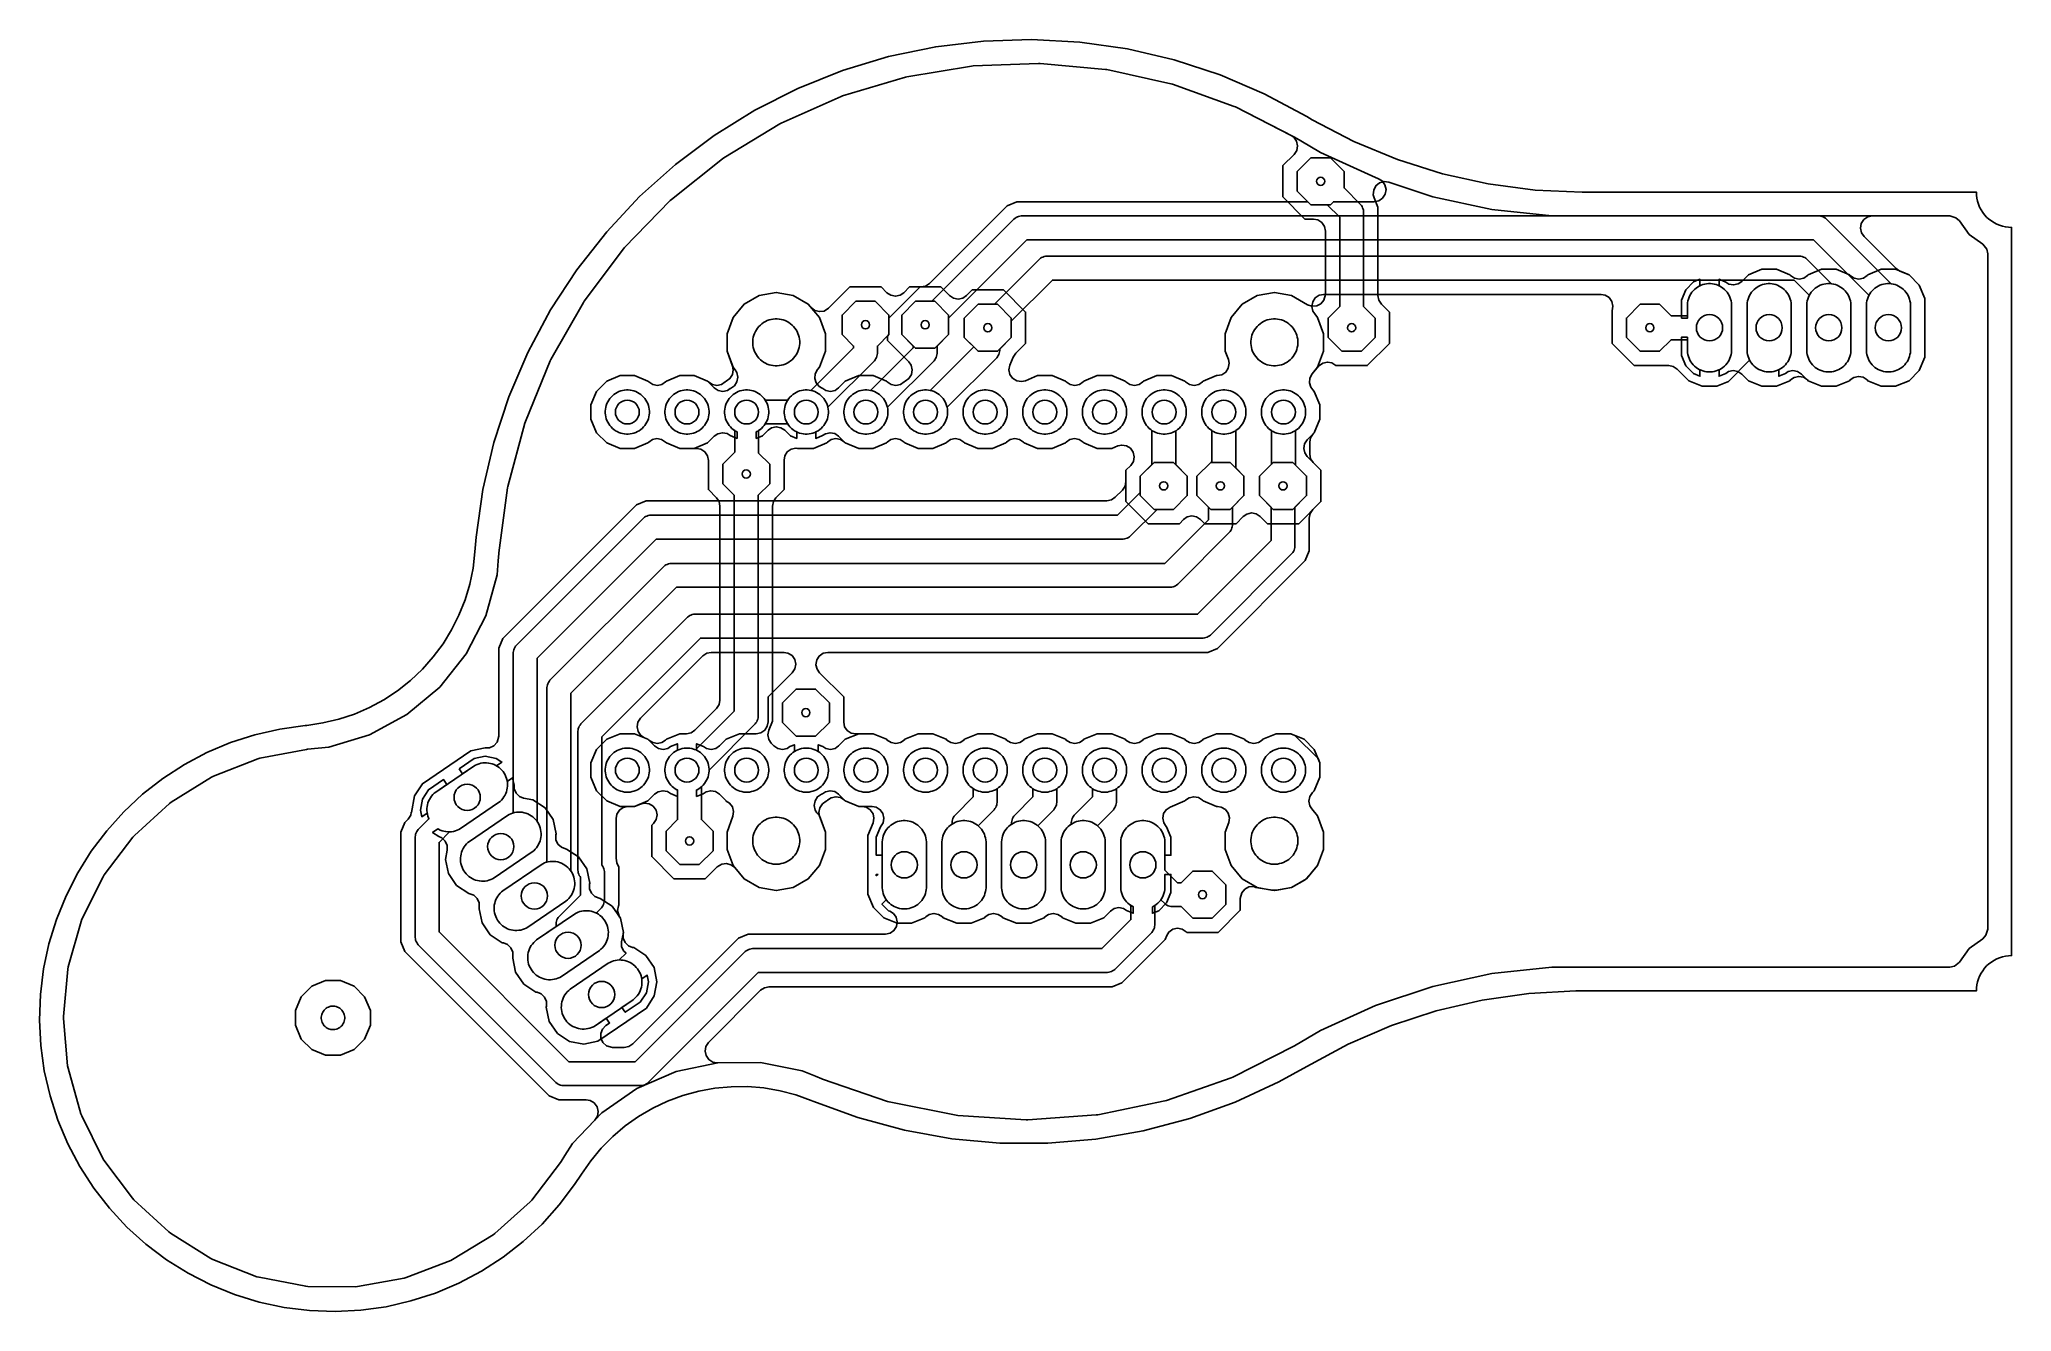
# Model space of a CAD drawing. Header units: millimetres. Extents: x 0 to 84, y 0 to 54.2.
import ezdxf

# ---------------------------------------------------------------- set-up
doc = ezdxf.new("R2010")
doc.units = ezdxf.units.MM

msp = doc.modelspace()

# ---------------------------------------------------------------- linework, layer by layer
at = {"layer": '16_copper'}
for points in [[(13.546, 1.101), (15.534, 1.461), (15.624, 1.486), (17.513, 2.205), (17.597, 2.246), (19.322, 3.299), (19.397, 3.355), (20.899, 4.706), (20.963, 4.775), (22.192, 6.378), (22.219, 6.417), (22.38, 6.673), (22.38, 6.673), (22.702, 7.185), (23.656, 8.184), (23.764, 8.355), (23.796, 8.554), (23.748, 8.751), (23.628, 8.913), (23.453, 9.015), (23.289, 9.042), (22.115, 9.042), (21.704, 9.213), (15.563, 15.354), (15.392, 15.765), (15.392, 20.438), (15.563, 20.849), (15.706, 20.992), (15.817, 21.161), (15.828, 21.281), (15.841, 21.278), (15.975, 21.983), (16.312, 22.499), (18.374, 23.905), (18.987, 24.033), (19.17, 24.036), (19.355, 24.117), (19.494, 24.264), (19.57, 24.532), (19.57, 28.278), (19.74, 28.688), (25.426, 34.374), (25.837, 34.544), (45.453, 34.544), (45.651, 34.584), (45.812, 34.693), (46.121, 35.001), (46.232, 35.17), (46.269, 35.36), (46.269, 35.846), (46.474, 36.05), (46.585, 36.218), (46.622, 36.417), (46.579, 36.615), (46.462, 36.78), (46.29, 36.886), (46.09, 36.916), (45.92, 36.878), (45.665, 36.773), (45.048, 36.773), (44.479, 37.008), (44.446, 37.042), (44.277, 37.153), (44.078, 37.19), (43.881, 37.147), (43.727, 37.042), (43.694, 37.008), (43.125, 36.773), (42.508, 36.773), (41.939, 37.008), (41.906, 37.042), (41.737, 37.153), (41.538, 37.19), (41.341, 37.147), (41.187, 37.042), (41.154, 37.008), (40.585, 36.773), (39.968, 36.773), (39.399, 37.008), (39.366, 37.042), (39.197, 37.153), (38.998, 37.19), (38.801, 37.147), (38.647, 37.042), (38.614, 37.008), (38.045, 36.773), (37.428, 36.773), (36.859, 37.008), (36.826, 37.042), (36.657, 37.153), (36.458, 37.19), (36.261, 37.147), (36.107, 37.042), (36.074, 37.008), (35.505, 36.773), (34.888, 36.773), (34.319, 37.008), (34.034, 37.293), (33.866, 37.405), (33.667, 37.442), (33.469, 37.398), (33.352, 37.318), (33.063, 37.198), (33.063, 37.475), (33.091, 37.488), (33.162, 37.529), (33.229, 37.576), (33.292, 37.628), (33.35, 37.686), (33.403, 37.749), (33.45, 37.817), (33.491, 37.888), (33.525, 37.962), (33.553, 38.039), (33.575, 38.118), (33.589, 38.199), (33.596, 38.281), (33.596, 38.363), (33.589, 38.445), (33.575, 38.526), (33.553, 38.605), (33.525, 38.682), (33.491, 38.756), (33.45, 38.827), (33.403, 38.895), (33.35, 38.958), (33.292, 39.016), (33.229, 39.068), (33.162, 39.115), (33.091, 39.156), (33.016, 39.191), (32.939, 39.219), (32.86, 39.24), (32.779, 39.255), (32.697, 39.262), (32.615, 39.262), (32.534, 39.255), (32.453, 39.24), (32.373, 39.219), (32.296, 39.191), (32.222, 39.156), (32.151, 39.115), (32.084, 39.068), (32.021, 39.016), (31.963, 38.958), (31.91, 38.895), (31.863, 38.827), (31.822, 38.756), (31.787, 38.682), (31.759, 38.605), (31.738, 38.526), (31.724, 38.445), (31.717, 38.363), (31.717, 38.281), (31.724, 38.199), (31.738, 38.118), (31.759, 38.039), (31.787, 37.962), (31.822, 37.888), (31.863, 37.817), (31.91, 37.749), (31.963, 37.686), (32.021, 37.628), (32.084, 37.576), (32.151, 37.529), (32.222, 37.488), (32.25, 37.475), (32.25, 37.198), (31.98, 37.31), (31.746, 37.544), (31.577, 37.656), (31.378, 37.693), (31.181, 37.65), (31.027, 37.544), (30.793, 37.31), (30.523, 37.198), (30.523, 37.475), (30.551, 37.488), (30.622, 37.529), (30.689, 37.576), (30.752, 37.628), (30.81, 37.686), (30.863, 37.749), (30.91, 37.817), (30.951, 37.888), (30.985, 37.962), (31.013, 38.039), (31.035, 38.118), (31.049, 38.199), (31.056, 38.281), (31.056, 38.363), (31.049, 38.445), (31.035, 38.526), (31.013, 38.605), (30.985, 38.682), (30.951, 38.756), (30.91, 38.827), (30.863, 38.895), (30.81, 38.958), (30.752, 39.016), (30.689, 39.068), (30.622, 39.115), (30.551, 39.156), (30.476, 39.191), (30.399, 39.219), (30.32, 39.24), (30.239, 39.255), (30.157, 39.262), (30.075, 39.262), (29.994, 39.255), (29.913, 39.24), (29.833, 39.219), (29.756, 39.191), (29.682, 39.156), (29.611, 39.115), (29.544, 39.068), (29.481, 39.016), (29.423, 38.958), (29.37, 38.895), (29.323, 38.827), (29.282, 38.756), (29.247, 38.682), (29.219, 38.605), (29.198, 38.526), (29.184, 38.445), (29.177, 38.363), (29.177, 38.281), (29.184, 38.199), (29.198, 38.118), (29.219, 38.039), (29.247, 37.962), (29.282, 37.888), (29.323, 37.817), (29.37, 37.749), (29.423, 37.686), (29.481, 37.628), (29.544, 37.576), (29.611, 37.529), (29.682, 37.488), (29.71, 37.475), (29.71, 37.198), (29.417, 37.319), (29.288, 37.405), (29.09, 37.442), (28.892, 37.398), (28.739, 37.293), (28.454, 37.008), (27.885, 36.773), (27.268, 36.773), (26.699, 37.008), (26.666, 37.042), (26.497, 37.153), (26.298, 37.19), (26.101, 37.147), (25.947, 37.042), (25.914, 37.008), (25.345, 36.773), (24.728, 36.773), (24.159, 37.008), (23.723, 37.444), (23.487, 38.014), (23.487, 38.63), (23.723, 39.2), (24.159, 39.636), (24.728, 39.871), (25.345, 39.871), (25.914, 39.636), (25.947, 39.602), (26.116, 39.491), (26.314, 39.454), (26.512, 39.497), (26.666, 39.602), (26.699, 39.636), (27.268, 39.871), (27.885, 39.871), (28.454, 39.636), (28.739, 39.351), (28.907, 39.239), (29.106, 39.202), (29.303, 39.246), (29.421, 39.326), (29.428, 39.329), (29.596, 39.442), (29.706, 39.611), (29.741, 39.811), (29.696, 40.008), (29.623, 40.125), (29.537, 40.227), (29.285, 40.92), (29.285, 41.658), (29.537, 42.351), (30.011, 42.917), (30.65, 43.286), (31.377, 43.414), (32.104, 43.286), (32.743, 42.917), (33.217, 42.351), (33.469, 41.658), (33.469, 40.92), (33.217, 40.227), (33.136, 40.131), (33.039, 39.953), (33.02, 39.752), (33.08, 39.559), (33.211, 39.405), (33.331, 39.335), (33.356, 39.325), (33.484, 39.239), (33.683, 39.202), (33.88, 39.246), (34.034, 39.351), (34.319, 39.636), (34.888, 39.871), (35.505, 39.871), (36.074, 39.636), (36.107, 39.602), (36.276, 39.491), (36.474, 39.454), (36.672, 39.497), (36.826, 39.602), (36.863, 39.64), (37.021, 39.746), (37.131, 39.916), (37.167, 40.115), (37.122, 40.312), (37.018, 40.462), (36.109, 41.37), (36.109, 41.553), (36.179, 41.623), (36.179, 42.319), (37.507, 43.647), (37.538, 43.647), (37.736, 43.687), (37.897, 43.795), (41.208, 47.106), (41.618, 47.276), (54.013, 47.276), (54.146, 47.143), (54.975, 47.143), (55.108, 47.276), (56.836, 47.276), (57.034, 47.316), (57.201, 47.431), (57.31, 47.601), (57.344, 47.8), (57.297, 47.997), (57.178, 48.16), (56.997, 48.266), (56.896, 48.3), (54.555, 49.368), (53.71, 49.869), (53.71, 49.869), (53.449, 50.024), (53.421, 50.039), (50.933, 51.308), (50.874, 51.333), (48.246, 52.276), (48.184, 52.294), (45.458, 52.896), (45.394, 52.905), (42.613, 53.157), (42.549, 53.159), (39.759, 53.055), (39.695, 53.049), (36.94, 52.593), (36.877, 52.578), (34.203, 51.776), (34.143, 51.754), (31.591, 50.62), (31.534, 50.59), (29.148, 49.141), (29.095, 49.104), (26.911, 47.365), (26.863, 47.322), (24.917, 45.319), (24.875, 45.27), (23.199, 43.037), (23.164, 42.983), (21.784, 40.556), (21.756, 40.498), (20.696, 37.915), (20.675, 37.854), (19.95, 35.158), (19.938, 35.095), (19.561, 32.328), (19.558, 32.296), (19.536, 31.994), (19.492, 31.391), (19.004, 29.643), (18.177, 28.027), (17.045, 26.609), (15.652, 25.445), (14.056, 24.581), (12.319, 24.053), (11.416, 23.968), (11.37, 23.961), (9.384, 23.586), (9.294, 23.56), (7.411, 22.827), (7.327, 22.786), (5.61, 21.72), (5.536, 21.663), (4.043, 20.301), (3.98, 20.232), (2.763, 18.619), (2.714, 18.54), (1.812, 16.731), (1.779, 16.644), (1.224, 14.701), (1.207, 14.609), (1.018, 12.597), (1.018, 12.503), (1.201, 10.491), (1.218, 10.399), (1.768, 8.454), (1.801, 8.367), (2.697, 6.556), (2.747, 6.476), (3.96, 4.86), (4.022, 4.791), (5.511, 3.425), (5.586, 3.368), (7.3, 2.298), (7.383, 2.256), (9.265, 1.518), (9.354, 1.492), (11.339, 1.112), (11.432, 1.103), (13.453, 1.092)], [(42.093, 8.2), (45.005, 8.404), (45.072, 8.413), (47.931, 9.001), (47.996, 9.019), (50.753, 9.98), (50.815, 10.007), (53.419, 11.325), (53.419, 11.325), (53.449, 11.342), (54.555, 11.997), (56.896, 13.065), (59.337, 13.877), (61.851, 14.424), (64.409, 14.699), (81.353, 14.699), (81.551, 14.739), (81.764, 14.908), (82.182, 15.484), (82.758, 15.902), (82.895, 16.051), (82.968, 16.313), (82.968, 45.052), (82.927, 45.25), (82.758, 45.463), (82.182, 45.881), (81.764, 46.457), (81.615, 46.594), (81.353, 46.667), (78.06, 46.667), (77.862, 46.626), (77.695, 46.512), (77.586, 46.342), (77.553, 46.142), (77.599, 45.946), (77.701, 45.799), (79.067, 44.433), (79.232, 44.323), (79.618, 44.163), (80.054, 43.727), (80.289, 43.158), (80.289, 40.662), (80.054, 40.093), (79.618, 39.657), (79.048, 39.421), (78.432, 39.421), (77.862, 39.657), (77.829, 39.69), (77.661, 39.801), (77.462, 39.839), (77.264, 39.795), (77.111, 39.69), (77.078, 39.657), (76.508, 39.421), (75.892, 39.421), (75.322, 39.657), (75.038, 39.941), (74.869, 40.053), (74.67, 40.09), (74.473, 40.047), (74.356, 39.966), (74.066, 39.846), (74.066, 40.123), (74.094, 40.136), (74.165, 40.177), (74.233, 40.224), (74.296, 40.277), (74.354, 40.335), (74.406, 40.398), (74.453, 40.465), (74.494, 40.536), (74.529, 40.61), (74.557, 40.687), (74.578, 40.767), (74.593, 40.847), (74.6, 40.929), (74.6, 42.891), (74.593, 42.973), (74.578, 43.053), (74.557, 43.133), (74.529, 43.21), (74.494, 43.284), (74.453, 43.355), (74.406, 43.422), (74.354, 43.485), (74.296, 43.543), (74.233, 43.596), (74.165, 43.643), (74.094, 43.684), (74.02, 43.719), (73.943, 43.747), (73.864, 43.768), (73.783, 43.782), (73.701, 43.79), (73.619, 43.79), (73.537, 43.782), (73.456, 43.768), (73.377, 43.747), (73.3, 43.719), (73.226, 43.684), (73.155, 43.643), (73.087, 43.596), (73.024, 43.543), (72.966, 43.485), (72.914, 43.422), (72.867, 43.355), (72.826, 43.284), (72.791, 43.21), (72.763, 43.133), (72.742, 43.053), (72.727, 42.973), (72.72, 42.891), (72.72, 40.929), (72.727, 40.847), (72.742, 40.767), (72.763, 40.687), (72.791, 40.61), (72.826, 40.536), (72.83, 40.528), (71.93, 39.629), (71.428, 39.421), (70.812, 39.421), (70.242, 39.657), (69.747, 40.152), (69.579, 40.263), (69.388, 40.3), (67.913, 40.3), (66.97, 41.243), (66.97, 42.634), (66.971, 42.634), (67.008, 42.832), (66.964, 43.03), (66.847, 43.195), (66.675, 43.301), (66.5, 43.332), (54.696, 43.332), (54.498, 43.292), (54.331, 43.178), (54.222, 43.008), (54.189, 42.808), (54.235, 42.611), (54.307, 42.498), (54.43, 42.351), (54.682, 41.658), (54.682, 40.92), (54.43, 40.227), (54.197, 39.949), (54.1, 39.771), (54.08, 39.57), (54.141, 39.377), (54.226, 39.263), (54.29, 39.2), (54.526, 38.63), (54.526, 38.014), (54.29, 37.444), (53.989, 37.144), (53.877, 36.975), (53.84, 36.776), (53.884, 36.579), (53.989, 36.425), (54.569, 35.846), (54.569, 34.512), (54.225, 34.169), (54.114, 34.001), (54.077, 33.81), (54.077, 32.417), (53.906, 32.006), (50.163, 28.263), (49.752, 28.092), (33.576, 28.092), (33.378, 28.052), (33.211, 27.938), (33.102, 27.768), (33.069, 27.568), (33.115, 27.371), (33.217, 27.225), (34.249, 26.194), (34.249, 25.127), (34.289, 24.929), (34.403, 24.762), (34.573, 24.653), (34.773, 24.619), (34.83, 24.631), (35.505, 24.631), (36.074, 24.396), (36.107, 24.362), (36.276, 24.251), (36.474, 24.214), (36.672, 24.257), (36.826, 24.362), (36.859, 24.396), (37.428, 24.631), (38.045, 24.631), (38.614, 24.396), (38.647, 24.362), (38.816, 24.251), (39.014, 24.214), (39.212, 24.257), (39.366, 24.362), (39.399, 24.396), (39.968, 24.631), (40.585, 24.631), (41.154, 24.396), (41.187, 24.362), (41.356, 24.251), (41.554, 24.214), (41.752, 24.257), (41.906, 24.362), (41.939, 24.396), (42.508, 24.631), (43.125, 24.631), (43.694, 24.396), (43.727, 24.362), (43.896, 24.251), (44.094, 24.214), (44.292, 24.257), (44.446, 24.362), (44.479, 24.396), (45.048, 24.631), (45.665, 24.631), (46.234, 24.396), (46.267, 24.362), (46.436, 24.251), (46.634, 24.214), (46.832, 24.257), (46.986, 24.362), (47.019, 24.396), (47.588, 24.631), (48.205, 24.631), (48.774, 24.396), (48.807, 24.362), (48.976, 24.251), (49.174, 24.214), (49.372, 24.257), (49.526, 24.362), (49.559, 24.396), (50.128, 24.631), (50.745, 24.631), (51.314, 24.396), (51.347, 24.362), (51.516, 24.251), (51.714, 24.214), (51.912, 24.257), (52.066, 24.362), (52.099, 24.396), (52.668, 24.631), (53.285, 24.631), (53.854, 24.396), (54.29, 23.96), (54.526, 23.39), (54.526, 22.774), (54.29, 22.204), (54.209, 22.123), (54.097, 21.955), (54.06, 21.756), (54.103, 21.559), (54.179, 21.438), (54.43, 21.138), (54.682, 20.445), (54.682, 19.707), (54.43, 19.014), (53.956, 18.449), (53.317, 18.08), (52.59, 17.952), (51.805, 18.09), (51.71, 18.122), (51.508, 18.106), (51.329, 18.013), (51.2, 17.858), (51.14, 17.618), (51.14, 17.113), (50.197, 16.17), (48.863, 16.17), (48.832, 16.202), (48.664, 16.313), (48.465, 16.35), (48.267, 16.307), (48.102, 16.19), (48.004, 16.037), (47.937, 15.877), (46.09, 14.029), (45.679, 13.859), (31.071, 13.859), (30.873, 13.819), (30.711, 13.71), (28.492, 11.491), (28.381, 11.323), (28.344, 11.124), (28.387, 10.927), (28.504, 10.762), (28.676, 10.655), (28.855, 10.624), (30.704, 10.635), (32.485, 10.284), (33.042, 10.051), (33.042, 10.051), (33.322, 9.934), (33.354, 9.922), (36.116, 8.979), (36.181, 8.961), (39.045, 8.393), (39.112, 8.384), (42.025, 8.2)], [(41.755, 46.66), (41.7, 46.648), (41.646, 46.629), (41.595, 46.604), (41.546, 46.574), (41.502, 46.538), (38.001, 43.037), (37.305, 43.037), (36.719, 42.451), (36.719, 41.623), (37.305, 41.037), (38.133, 41.037), (38.719, 41.623), (38.719, 42.319), (42.051, 45.651), (75.551, 45.651), (77.91, 43.292), (77.906, 43.284), (77.871, 43.21), (77.843, 43.133), (77.822, 43.053), (77.807, 42.973), (77.8, 42.891), (77.8, 40.929), (77.807, 40.847), (77.822, 40.767), (77.843, 40.687), (77.871, 40.61), (77.906, 40.536), (77.947, 40.465), (77.994, 40.398), (78.046, 40.335), (78.104, 40.277), (78.167, 40.224), (78.235, 40.177), (78.306, 40.136), (78.38, 40.101), (78.457, 40.073), (78.536, 40.052), (78.617, 40.038), (78.699, 40.03), (78.781, 40.03), (78.863, 40.038), (78.944, 40.052), (79.023, 40.073), (79.1, 40.101), (79.174, 40.136), (79.245, 40.177), (79.313, 40.224), (79.376, 40.277), (79.434, 40.335), (79.486, 40.398), (79.533, 40.465), (79.574, 40.536), (79.609, 40.61), (79.637, 40.687), (79.658, 40.767), (79.673, 40.847), (79.68, 40.929), (79.68, 42.891), (79.673, 42.973), (79.658, 43.053), (79.637, 43.133), (79.609, 43.21), (79.574, 43.284), (79.533, 43.355), (79.486, 43.422), (79.434, 43.485), (79.376, 43.543), (79.313, 43.596), (79.245, 43.643), (79.174, 43.684), (79.1, 43.719), (79.023, 43.747), (78.944, 43.768), (78.863, 43.782), (78.855, 43.783), (76.1, 46.538), (76.056, 46.574), (76.007, 46.604), (75.956, 46.629), (75.902, 46.648), (75.847, 46.66), (75.79, 46.667), (41.812, 46.667)], [(75.224, 44.865), (75.176, 44.895), (75.125, 44.92), (75.071, 44.939), (75.015, 44.952), (74.959, 44.958), (42.897, 44.958), (42.841, 44.952), (42.785, 44.939), (42.731, 44.92), (42.68, 44.895), (42.632, 44.865), (42.587, 44.829), (40.668, 42.91), (39.972, 42.91), (39.386, 42.324), (39.386, 41.496), (39.972, 40.91), (40.8, 40.91), (41.386, 41.496), (41.386, 42.192), (43.136, 43.942), (74.72, 43.942), (75.37, 43.292), (75.366, 43.284), (75.331, 43.21), (75.303, 43.133), (75.282, 43.053), (75.267, 42.973), (75.26, 42.891), (75.26, 40.929), (75.267, 40.847), (75.282, 40.767), (75.303, 40.687), (75.331, 40.61), (75.366, 40.536), (75.407, 40.465), (75.454, 40.398), (75.506, 40.335), (75.564, 40.277), (75.627, 40.224), (75.695, 40.177), (75.766, 40.136), (75.84, 40.101), (75.917, 40.073), (75.996, 40.052), (76.077, 40.038), (76.159, 40.03), (76.241, 40.03), (76.323, 40.038), (76.404, 40.052), (76.483, 40.073), (76.56, 40.101), (76.634, 40.136), (76.705, 40.177), (76.773, 40.224), (76.836, 40.277), (76.894, 40.335), (76.946, 40.398), (76.993, 40.465), (77.034, 40.536), (77.069, 40.61), (77.097, 40.687), (77.118, 40.767), (77.133, 40.847), (77.14, 40.929), (77.14, 42.891), (77.133, 42.973), (77.118, 43.053), (77.097, 43.133), (77.069, 43.21), (77.034, 43.284), (76.993, 43.355), (76.946, 43.422), (76.894, 43.485), (76.836, 43.543), (76.773, 43.596), (76.705, 43.643), (76.634, 43.684), (76.56, 43.719), (76.483, 43.747), (76.404, 43.768), (76.323, 43.782), (76.315, 43.783), (75.269, 44.829)], [(71.243, 40.038), (71.324, 40.052), (71.403, 40.073), (71.48, 40.101), (71.554, 40.136), (71.625, 40.177), (71.693, 40.224), (71.756, 40.277), (71.814, 40.335), (71.866, 40.398), (71.913, 40.465), (71.954, 40.536), (71.989, 40.61), (72.017, 40.687), (72.038, 40.767), (72.053, 40.847), (72.06, 40.929), (72.06, 42.891), (72.053, 42.973), (72.038, 43.053), (72.017, 43.133), (71.989, 43.21), (71.954, 43.284), (71.913, 43.355), (71.866, 43.422), (71.814, 43.485), (71.756, 43.543), (71.693, 43.596), (71.625, 43.643), (71.554, 43.684), (71.48, 43.719), (71.403, 43.747), (71.324, 43.768), (71.243, 43.782), (71.161, 43.79), (71.079, 43.79), (70.997, 43.782), (70.916, 43.768), (70.837, 43.747), (70.76, 43.719), (70.686, 43.684), (70.615, 43.643), (70.547, 43.596), (70.484, 43.543), (70.426, 43.485), (70.374, 43.422), (70.327, 43.355), (70.286, 43.284), (70.251, 43.21), (70.223, 43.133), (70.202, 43.053), (70.187, 42.973), (70.18, 42.891), (70.18, 42.418), (69.486, 42.418), (68.994, 42.91), (68.166, 42.91), (67.58, 42.324), (67.58, 41.496), (68.166, 40.91), (68.994, 40.91), (69.486, 41.402), (70.18, 41.402), (70.18, 40.929), (70.187, 40.847), (70.202, 40.767), (70.223, 40.687), (70.251, 40.61), (70.286, 40.536), (70.327, 40.465), (70.374, 40.398), (70.426, 40.335), (70.484, 40.277), (70.547, 40.224), (70.615, 40.177), (70.686, 40.136), (70.76, 40.101), (70.837, 40.073), (70.916, 40.052), (70.997, 40.038), (71.079, 40.03), (71.161, 40.03)], [(25.159, 37.389), (25.24, 37.404), (25.319, 37.425), (25.396, 37.453), (25.471, 37.488), (25.542, 37.529), (25.609, 37.576), (25.672, 37.628), (25.73, 37.686), (25.783, 37.749), (25.83, 37.817), (25.871, 37.888), (25.905, 37.962), (25.933, 38.039), (25.955, 38.118), (25.969, 38.199), (25.976, 38.281), (25.976, 38.363), (25.969, 38.445), (25.955, 38.526), (25.933, 38.605), (25.905, 38.682), (25.871, 38.756), (25.83, 38.827), (25.783, 38.895), (25.73, 38.958), (25.672, 39.016), (25.609, 39.068), (25.542, 39.115), (25.471, 39.156), (25.396, 39.191), (25.319, 39.219), (25.24, 39.24), (25.159, 39.255), (25.077, 39.262), (24.995, 39.262), (24.914, 39.255), (24.833, 39.24), (24.753, 39.219), (24.676, 39.191), (24.602, 39.156), (24.531, 39.115), (24.464, 39.068), (24.401, 39.016), (24.343, 38.958), (24.29, 38.895), (24.243, 38.827), (24.202, 38.756), (24.167, 38.682), (24.139, 38.605), (24.118, 38.526), (24.104, 38.445), (24.097, 38.363), (24.097, 38.281), (24.104, 38.199), (24.118, 38.118), (24.139, 38.039), (24.167, 37.962), (24.202, 37.888), (24.243, 37.817), (24.29, 37.749), (24.343, 37.686), (24.401, 37.628), (24.464, 37.576), (24.531, 37.529), (24.602, 37.488), (24.676, 37.453), (24.753, 37.425), (24.833, 37.404), (24.914, 37.389), (24.995, 37.382), (25.077, 37.382)], [(27.699, 37.389), (27.78, 37.404), (27.859, 37.425), (27.936, 37.453), (28.011, 37.488), (28.082, 37.529), (28.149, 37.576), (28.212, 37.628), (28.27, 37.686), (28.323, 37.749), (28.37, 37.817), (28.411, 37.888), (28.445, 37.962), (28.473, 38.039), (28.495, 38.118), (28.509, 38.199), (28.516, 38.281), (28.516, 38.363), (28.509, 38.445), (28.495, 38.526), (28.473, 38.605), (28.445, 38.682), (28.411, 38.756), (28.37, 38.827), (28.323, 38.895), (28.27, 38.958), (28.212, 39.016), (28.149, 39.068), (28.082, 39.115), (28.011, 39.156), (27.936, 39.191), (27.859, 39.219), (27.78, 39.24), (27.699, 39.255), (27.617, 39.262), (27.535, 39.262), (27.454, 39.255), (27.373, 39.24), (27.293, 39.219), (27.216, 39.191), (27.142, 39.156), (27.071, 39.115), (27.004, 39.068), (26.941, 39.016), (26.883, 38.958), (26.83, 38.895), (26.783, 38.827), (26.742, 38.756), (26.707, 38.682), (26.679, 38.605), (26.658, 38.526), (26.644, 38.445), (26.637, 38.363), (26.637, 38.281), (26.644, 38.199), (26.658, 38.118), (26.679, 38.039), (26.707, 37.962), (26.742, 37.888), (26.783, 37.817), (26.83, 37.749), (26.883, 37.686), (26.941, 37.628), (27.004, 37.576), (27.071, 37.529), (27.142, 37.488), (27.216, 37.453), (27.293, 37.425), (27.373, 37.404), (27.454, 37.389), (27.535, 37.382), (27.617, 37.382)], [(35.319, 37.389), (35.4, 37.404), (35.479, 37.425), (35.556, 37.453), (35.631, 37.488), (35.702, 37.529), (35.769, 37.576), (35.832, 37.628), (35.89, 37.686), (35.943, 37.749), (35.99, 37.817), (36.031, 37.888), (36.065, 37.962), (36.093, 38.039), (36.115, 38.118), (36.129, 38.199), (36.136, 38.281), (36.136, 38.363), (36.129, 38.445), (36.115, 38.526), (36.093, 38.605), (36.065, 38.682), (36.031, 38.756), (35.99, 38.827), (35.943, 38.895), (35.89, 38.958), (35.832, 39.016), (35.769, 39.068), (35.702, 39.115), (35.631, 39.156), (35.556, 39.191), (35.479, 39.219), (35.4, 39.24), (35.319, 39.255), (35.237, 39.262), (35.155, 39.262), (35.074, 39.255), (34.993, 39.24), (34.913, 39.219), (34.836, 39.191), (34.762, 39.156), (34.691, 39.115), (34.624, 39.068), (34.561, 39.016), (34.503, 38.958), (34.45, 38.895), (34.403, 38.827), (34.362, 38.756), (34.327, 38.682), (34.299, 38.605), (34.278, 38.526), (34.264, 38.445), (34.257, 38.363), (34.257, 38.281), (34.264, 38.199), (34.278, 38.118), (34.299, 38.039), (34.327, 37.962), (34.362, 37.888), (34.403, 37.817), (34.45, 37.749), (34.503, 37.686), (34.561, 37.628), (34.624, 37.576), (34.691, 37.529), (34.762, 37.488), (34.836, 37.453), (34.913, 37.425), (34.993, 37.404), (35.074, 37.389), (35.155, 37.382), (35.237, 37.382)], [(37.859, 37.389), (37.94, 37.404), (38.019, 37.425), (38.096, 37.453), (38.171, 37.488), (38.242, 37.529), (38.309, 37.576), (38.372, 37.628), (38.43, 37.686), (38.483, 37.749), (38.53, 37.817), (38.571, 37.888), (38.605, 37.962), (38.633, 38.039), (38.655, 38.118), (38.669, 38.199), (38.676, 38.281), (38.676, 38.363), (38.669, 38.445), (38.655, 38.526), (38.633, 38.605), (38.605, 38.682), (38.571, 38.756), (38.53, 38.827), (38.483, 38.895), (38.43, 38.958), (38.372, 39.016), (38.309, 39.068), (38.242, 39.115), (38.171, 39.156), (38.096, 39.191), (38.019, 39.219), (37.94, 39.24), (37.859, 39.255), (37.777, 39.262), (37.695, 39.262), (37.614, 39.255), (37.533, 39.24), (37.453, 39.219), (37.376, 39.191), (37.302, 39.156), (37.231, 39.115), (37.164, 39.068), (37.101, 39.016), (37.043, 38.958), (36.99, 38.895), (36.943, 38.827), (36.902, 38.756), (36.867, 38.682), (36.839, 38.605), (36.818, 38.526), (36.804, 38.445), (36.797, 38.363), (36.797, 38.281), (36.804, 38.199), (36.818, 38.118), (36.839, 38.039), (36.867, 37.962), (36.902, 37.888), (36.943, 37.817), (36.99, 37.749), (37.043, 37.686), (37.101, 37.628), (37.164, 37.576), (37.231, 37.529), (37.302, 37.488), (37.376, 37.453), (37.453, 37.425), (37.533, 37.404), (37.614, 37.389), (37.695, 37.382), (37.777, 37.382)], [(40.399, 37.389), (40.48, 37.404), (40.559, 37.425), (40.636, 37.453), (40.711, 37.488), (40.782, 37.529), (40.849, 37.576), (40.912, 37.628), (40.97, 37.686), (41.023, 37.749), (41.07, 37.817), (41.111, 37.888), (41.145, 37.962), (41.173, 38.039), (41.195, 38.118), (41.209, 38.199), (41.216, 38.281), (41.216, 38.363), (41.209, 38.445), (41.195, 38.526), (41.173, 38.605), (41.145, 38.682), (41.111, 38.756), (41.07, 38.827), (41.023, 38.895), (40.97, 38.958), (40.912, 39.016), (40.849, 39.068), (40.782, 39.115), (40.711, 39.156), (40.636, 39.191), (40.559, 39.219), (40.48, 39.24), (40.399, 39.255), (40.317, 39.262), (40.235, 39.262), (40.154, 39.255), (40.073, 39.24), (39.993, 39.219), (39.916, 39.191), (39.842, 39.156), (39.771, 39.115), (39.704, 39.068), (39.641, 39.016), (39.583, 38.958), (39.53, 38.895), (39.483, 38.827), (39.442, 38.756), (39.407, 38.682), (39.379, 38.605), (39.358, 38.526), (39.344, 38.445), (39.337, 38.363), (39.337, 38.281), (39.344, 38.199), (39.358, 38.118), (39.379, 38.039), (39.407, 37.962), (39.442, 37.888), (39.483, 37.817), (39.53, 37.749), (39.583, 37.686), (39.641, 37.628), (39.704, 37.576), (39.771, 37.529), (39.842, 37.488), (39.916, 37.453), (39.993, 37.425), (40.073, 37.404), (40.154, 37.389), (40.235, 37.382), (40.317, 37.382)], [(42.939, 37.389), (43.02, 37.404), (43.099, 37.425), (43.176, 37.453), (43.251, 37.488), (43.322, 37.529), (43.389, 37.576), (43.452, 37.628), (43.51, 37.686), (43.563, 37.749), (43.61, 37.817), (43.651, 37.888), (43.685, 37.962), (43.713, 38.039), (43.735, 38.118), (43.749, 38.199), (43.756, 38.281), (43.756, 38.363), (43.749, 38.445), (43.735, 38.526), (43.713, 38.605), (43.685, 38.682), (43.651, 38.756), (43.61, 38.827), (43.563, 38.895), (43.51, 38.958), (43.452, 39.016), (43.389, 39.068), (43.322, 39.115), (43.251, 39.156), (43.176, 39.191), (43.099, 39.219), (43.02, 39.24), (42.939, 39.255), (42.857, 39.262), (42.775, 39.262), (42.694, 39.255), (42.613, 39.24), (42.533, 39.219), (42.456, 39.191), (42.382, 39.156), (42.311, 39.115), (42.244, 39.068), (42.181, 39.016), (42.123, 38.958), (42.07, 38.895), (42.023, 38.827), (41.982, 38.756), (41.947, 38.682), (41.919, 38.605), (41.898, 38.526), (41.884, 38.445), (41.877, 38.363), (41.877, 38.281), (41.884, 38.199), (41.898, 38.118), (41.919, 38.039), (41.947, 37.962), (41.982, 37.888), (42.023, 37.817), (42.07, 37.749), (42.123, 37.686), (42.181, 37.628), (42.244, 37.576), (42.311, 37.529), (42.382, 37.488), (42.456, 37.453), (42.533, 37.425), (42.613, 37.404), (42.694, 37.389), (42.775, 37.382), (42.857, 37.382)], [(45.479, 37.389), (45.56, 37.404), (45.639, 37.425), (45.716, 37.453), (45.791, 37.488), (45.862, 37.529), (45.929, 37.576), (45.992, 37.628), (46.05, 37.686), (46.103, 37.749), (46.15, 37.817), (46.191, 37.888), (46.225, 37.962), (46.253, 38.039), (46.275, 38.118), (46.289, 38.199), (46.296, 38.281), (46.296, 38.363), (46.289, 38.445), (46.275, 38.526), (46.253, 38.605), (46.225, 38.682), (46.191, 38.756), (46.15, 38.827), (46.103, 38.895), (46.05, 38.958), (45.992, 39.016), (45.929, 39.068), (45.862, 39.115), (45.791, 39.156), (45.716, 39.191), (45.639, 39.219), (45.56, 39.24), (45.479, 39.255), (45.397, 39.262), (45.315, 39.262), (45.234, 39.255), (45.153, 39.24), (45.073, 39.219), (44.996, 39.191), (44.922, 39.156), (44.851, 39.115), (44.784, 39.068), (44.721, 39.016), (44.663, 38.958), (44.61, 38.895), (44.563, 38.827), (44.522, 38.756), (44.487, 38.682), (44.459, 38.605), (44.438, 38.526), (44.424, 38.445), (44.417, 38.363), (44.417, 38.281), (44.424, 38.199), (44.438, 38.118), (44.459, 38.039), (44.487, 37.962), (44.522, 37.888), (44.563, 37.817), (44.61, 37.749), (44.663, 37.686), (44.721, 37.628), (44.784, 37.576), (44.851, 37.529), (44.922, 37.488), (44.996, 37.453), (45.073, 37.425), (45.153, 37.404), (45.234, 37.389), (45.315, 37.382), (45.397, 37.382)], [(48.019, 37.389), (48.1, 37.404), (48.179, 37.425), (48.256, 37.453), (48.331, 37.488), (48.402, 37.529), (48.469, 37.576), (48.532, 37.628), (48.59, 37.686), (48.643, 37.749), (48.69, 37.817), (48.731, 37.888), (48.765, 37.962), (48.793, 38.039), (48.815, 38.118), (48.829, 38.199), (48.836, 38.281), (48.836, 38.363), (48.829, 38.445), (48.815, 38.526), (48.793, 38.605), (48.765, 38.682), (48.731, 38.756), (48.69, 38.827), (48.643, 38.895), (48.59, 38.958), (48.532, 39.016), (48.469, 39.068), (48.402, 39.115), (48.331, 39.156), (48.256, 39.191), (48.179, 39.219), (48.1, 39.24), (48.019, 39.255), (47.937, 39.262), (47.855, 39.262), (47.774, 39.255), (47.693, 39.24), (47.613, 39.219), (47.536, 39.191), (47.462, 39.156), (47.391, 39.115), (47.324, 39.068), (47.261, 39.016), (47.203, 38.958), (47.15, 38.895), (47.103, 38.827), (47.062, 38.756), (47.027, 38.682), (46.999, 38.605), (46.978, 38.526), (46.964, 38.445), (46.957, 38.363), (46.957, 38.281), (46.964, 38.199), (46.978, 38.118), (46.999, 38.039), (47.027, 37.962), (47.062, 37.888), (47.103, 37.817), (47.15, 37.749), (47.203, 37.686), (47.261, 37.628), (47.324, 37.576), (47.391, 37.529), (47.462, 37.488), (47.536, 37.453), (47.613, 37.425), (47.693, 37.404), (47.774, 37.389), (47.855, 37.382), (47.937, 37.382)], [(50.559, 37.389), (50.64, 37.404), (50.719, 37.425), (50.796, 37.453), (50.871, 37.488), (50.942, 37.529), (51.009, 37.576), (51.072, 37.628), (51.13, 37.686), (51.183, 37.749), (51.23, 37.817), (51.271, 37.888), (51.305, 37.962), (51.333, 38.039), (51.355, 38.118), (51.369, 38.199), (51.376, 38.281), (51.376, 38.363), (51.369, 38.445), (51.355, 38.526), (51.333, 38.605), (51.305, 38.682), (51.271, 38.756), (51.23, 38.827), (51.183, 38.895), (51.13, 38.958), (51.072, 39.016), (51.009, 39.068), (50.942, 39.115), (50.871, 39.156), (50.796, 39.191), (50.719, 39.219), (50.64, 39.24), (50.559, 39.255), (50.477, 39.262), (50.395, 39.262), (50.314, 39.255), (50.233, 39.24), (50.153, 39.219), (50.076, 39.191), (50.002, 39.156), (49.931, 39.115), (49.864, 39.068), (49.801, 39.016), (49.743, 38.958), (49.69, 38.895), (49.643, 38.827), (49.602, 38.756), (49.567, 38.682), (49.539, 38.605), (49.518, 38.526), (49.504, 38.445), (49.497, 38.363), (49.497, 38.281), (49.504, 38.199), (49.518, 38.118), (49.539, 38.039), (49.567, 37.962), (49.602, 37.888), (49.643, 37.817), (49.69, 37.749), (49.743, 37.686), (49.801, 37.628), (49.864, 37.576), (49.931, 37.529), (50.002, 37.488), (50.076, 37.453), (50.153, 37.425), (50.233, 37.404), (50.314, 37.389), (50.395, 37.382), (50.477, 37.382)], [(53.099, 37.389), (53.18, 37.404), (53.259, 37.425), (53.336, 37.453), (53.411, 37.488), (53.482, 37.529), (53.549, 37.576), (53.612, 37.628), (53.67, 37.686), (53.723, 37.749), (53.77, 37.817), (53.811, 37.888), (53.845, 37.962), (53.873, 38.039), (53.895, 38.118), (53.909, 38.199), (53.916, 38.281), (53.916, 38.363), (53.909, 38.445), (53.895, 38.526), (53.873, 38.605), (53.845, 38.682), (53.811, 38.756), (53.77, 38.827), (53.723, 38.895), (53.67, 38.958), (53.612, 39.016), (53.549, 39.068), (53.482, 39.115), (53.411, 39.156), (53.336, 39.191), (53.259, 39.219), (53.18, 39.24), (53.099, 39.255), (53.017, 39.262), (52.935, 39.262), (52.854, 39.255), (52.773, 39.24), (52.693, 39.219), (52.616, 39.191), (52.542, 39.156), (52.471, 39.115), (52.404, 39.068), (52.341, 39.016), (52.283, 38.958), (52.23, 38.895), (52.183, 38.827), (52.142, 38.756), (52.107, 38.682), (52.079, 38.605), (52.058, 38.526), (52.044, 38.445), (52.037, 38.363), (52.037, 38.281), (52.044, 38.199), (52.058, 38.118), (52.079, 38.039), (52.107, 37.962), (52.142, 37.888), (52.183, 37.817), (52.23, 37.749), (52.283, 37.686), (52.341, 37.628), (52.404, 37.576), (52.471, 37.529), (52.542, 37.488), (52.616, 37.453), (52.693, 37.425), (52.773, 37.404), (52.854, 37.389), (52.935, 37.382), (53.017, 37.382)], [(46.267, 32.937), (46.321, 32.956), (46.373, 32.981), (46.421, 33.011), (46.465, 33.047), (47.597, 34.179), (48.293, 34.179), (48.879, 34.765), (48.879, 35.593), (48.293, 36.179), (47.465, 36.179), (46.879, 35.593), (46.879, 34.897), (45.916, 33.934), (26.031, 33.934), (25.974, 33.928), (25.918, 33.915), (25.864, 33.896), (25.813, 33.872), (25.765, 33.841), (25.72, 33.806), (20.309, 28.394), (20.273, 28.35), (20.243, 28.301), (20.218, 28.25), (20.199, 28.196), (20.186, 28.141), (20.18, 28.084), (20.18, 21.261), (20.152, 21.254), (20.075, 21.227), (20, 21.193), (19.928, 21.153), (18.308, 20.048), (18.244, 19.996), (18.185, 19.938), (18.132, 19.876), (18.084, 19.809), (18.042, 19.739), (18.006, 19.665), (17.977, 19.588), (17.955, 19.509), (17.94, 19.428), (17.932, 19.347), (17.931, 19.265), (17.937, 19.183), (17.95, 19.102), (17.971, 19.022), (17.998, 18.945), (18.031, 18.87), (18.072, 18.799), (18.118, 18.731), (18.17, 18.667), (18.227, 18.609), (18.289, 18.555), (18.356, 18.507), (18.427, 18.465), (18.501, 18.43), (18.577, 18.401), (18.656, 18.378), (18.737, 18.363), (18.819, 18.355), (18.901, 18.354), (18.982, 18.36), (19.063, 18.373), (19.143, 18.394), (19.22, 18.421), (19.295, 18.455), (19.367, 18.495), (20.987, 19.6), (21.051, 19.652), (21.11, 19.71), (21.163, 19.772), (21.211, 19.838), (21.253, 19.909), (21.288, 19.983), (21.317, 20.06), (21.34, 20.139), (21.355, 20.219), (21.363, 20.301), (21.364, 20.383), (21.358, 20.465), (21.345, 20.546), (21.324, 20.625), (21.297, 20.703), (21.264, 20.778), (21.223, 20.849), (21.196, 20.889), (21.196, 27.845), (26.269, 32.918), (46.155, 32.918), (46.212, 32.925)], [(48.274, 30.88), (48.328, 30.899), (48.379, 30.924), (48.427, 30.954), (48.472, 30.99), (50.671, 33.189), (50.707, 33.234), (50.737, 33.282), (50.762, 33.333), (50.781, 33.387), (50.794, 33.443), (50.8, 33.499), (50.8, 34.273), (51.292, 34.765), (51.292, 35.593), (50.706, 36.179), (49.878, 36.179), (49.292, 35.593), (49.292, 34.765), (49.784, 34.273), (49.784, 33.738), (47.923, 31.877), (26.895, 31.877), (26.839, 31.871), (26.783, 31.858), (26.729, 31.839), (26.678, 31.814), (26.63, 31.784), (26.585, 31.748), (21.74, 26.903), (21.704, 26.859), (21.674, 26.81), (21.649, 26.759), (21.63, 26.705), (21.618, 26.65), (21.611, 26.593), (21.611, 19.163), (21.583, 19.156), (21.506, 19.129), (21.431, 19.095), (21.36, 19.055), (19.739, 17.949), (19.675, 17.897), (19.617, 17.84), (19.563, 17.778), (19.515, 17.711), (19.473, 17.641), (19.438, 17.567), (19.409, 17.49), (19.387, 17.411), (19.371, 17.33), (19.363, 17.248), (19.362, 17.166), (19.368, 17.085), (19.382, 17.004), (19.402, 16.924), (19.429, 16.847), (19.463, 16.772), (19.503, 16.7), (19.549, 16.632), (19.601, 16.569), (19.659, 16.51), (19.721, 16.457), (19.787, 16.409), (19.858, 16.367), (19.932, 16.331), (20.009, 16.302), (20.088, 16.28), (20.168, 16.265), (20.25, 16.257), (20.332, 16.256), (20.414, 16.262), (20.495, 16.275), (20.574, 16.295), (20.652, 16.323), (20.727, 16.356), (20.798, 16.396), (22.419, 17.502), (22.482, 17.554), (22.541, 17.611), (22.594, 17.673), (22.642, 17.74), (22.684, 17.811), (22.72, 17.885), (22.749, 17.961), (22.771, 18.04), (22.786, 18.121), (22.794, 18.203), (22.795, 18.285), (22.789, 18.367), (22.776, 18.448), (22.756, 18.527), (22.729, 18.605), (22.695, 18.679), (22.655, 18.751), (22.627, 18.791), (22.627, 26.354), (27.134, 30.861), (48.162, 30.861), (48.218, 30.867)], [(23.966, 17.258), (23.996, 17.307), (24.021, 17.358), (24.04, 17.412), (24.052, 17.468), (24.059, 17.524), (24.059, 18.76), (24.052, 18.817), (24.04, 18.873), (24.021, 18.927), (23.996, 18.978), (23.966, 19.026), (23.944, 19.053), (23.944, 24.496), (28.15, 28.702), (49.559, 28.702), (49.615, 28.708), (49.671, 28.721), (49.725, 28.74), (49.776, 28.765), (49.824, 28.795), (49.869, 28.831), (53.338, 32.3), (53.374, 32.345), (53.404, 32.393), (53.429, 32.444), (53.448, 32.498), (53.461, 32.554), (53.467, 32.61), (53.467, 34.273), (53.959, 34.765), (53.959, 35.593), (53.373, 36.179), (52.545, 36.179), (51.959, 35.593), (51.959, 34.765), (52.451, 34.273), (52.451, 32.849), (49.32, 29.718), (27.911, 29.718), (27.855, 29.712), (27.799, 29.699), (27.745, 29.68), (27.694, 29.655), (27.646, 29.625), (27.601, 29.589), (23.057, 25.045), (23.021, 25.001), (22.991, 24.952), (22.966, 24.901), (22.947, 24.847), (22.935, 24.791), (22.928, 24.735), (22.928, 18.818), (22.935, 18.761), (22.947, 18.706), (22.966, 18.652), (22.991, 18.6), (23.021, 18.552), (23.043, 18.525), (23.043, 17.763), (22.131, 16.851), (22.095, 16.807), (22.065, 16.759), (22.04, 16.707), (22.021, 16.653), (22.009, 16.598), (22.002, 16.541), (22.002, 16.418), (21.17, 15.851), (21.107, 15.799), (21.048, 15.742), (20.995, 15.679), (20.947, 15.613), (20.905, 15.542), (20.869, 15.468), (20.84, 15.392), (20.818, 15.312), (20.803, 15.232), (20.795, 15.15), (20.794, 15.068), (20.8, 14.986), (20.813, 14.905), (20.833, 14.826), (20.86, 14.748), (20.894, 14.674), (20.934, 14.602), (20.981, 14.534), (21.033, 14.471), (21.09, 14.412), (21.152, 14.358), (21.219, 14.311), (21.289, 14.269), (21.363, 14.233), (21.44, 14.204), (21.519, 14.182), (21.6, 14.167), (21.681, 14.158), (21.763, 14.157), (21.845, 14.164), (21.926, 14.177), (22.006, 14.197), (22.083, 14.224), (22.158, 14.258), (22.23, 14.298), (23.85, 15.404), (23.914, 15.456), (23.972, 15.513), (24.026, 15.575), (24.074, 15.642), (24.116, 15.712), (24.151, 15.786), (24.18, 15.863), (24.202, 15.942), (24.218, 16.023), (24.226, 16.104), (24.227, 16.186), (24.221, 16.268), (24.207, 16.349), (24.187, 16.429), (24.16, 16.506), (24.126, 16.581), (24.086, 16.653), (24.04, 16.72), (23.988, 16.784), (23.931, 16.843), (23.868, 16.896), (23.802, 16.944), (23.731, 16.986), (23.712, 16.995), (23.93, 17.214)], [(25.105, 11.318), (25.266, 11.426), (29.764, 15.924), (30.175, 16.094), (36.023, 16.094), (36.222, 16.135), (36.388, 16.249), (36.497, 16.419), (36.531, 16.618), (36.485, 16.815), (36.365, 16.978), (36.218, 17.072), (36.154, 17.098), (35.875, 17.377), (36.064, 17.566), (36.084, 17.538), (36.136, 17.475), (36.194, 17.417), (36.257, 17.364), (36.325, 17.317), (36.396, 17.276), (36.47, 17.241), (36.547, 17.213), (36.626, 17.192), (36.707, 17.178), (36.789, 17.17), (36.871, 17.17), (36.953, 17.178), (37.034, 17.192), (37.113, 17.213), (37.19, 17.241), (37.264, 17.276), (37.335, 17.317), (37.403, 17.364), (37.466, 17.417), (37.524, 17.475), (37.576, 17.538), (37.623, 17.605), (37.664, 17.676), (37.699, 17.75), (37.727, 17.827), (37.748, 17.907), (37.763, 17.987), (37.77, 18.069), (37.77, 20.031), (37.763, 20.113), (37.748, 20.193), (37.727, 20.273), (37.699, 20.35), (37.664, 20.424), (37.623, 20.495), (37.576, 20.562), (37.524, 20.625), (37.466, 20.683), (37.403, 20.736), (37.335, 20.783), (37.264, 20.824), (37.19, 20.859), (37.113, 20.887), (37.034, 20.908), (36.953, 20.922), (36.871, 20.93), (36.789, 20.93), (36.707, 20.922), (36.626, 20.908), (36.547, 20.887), (36.47, 20.859), (36.396, 20.824), (36.325, 20.783), (36.257, 20.736), (36.194, 20.683), (36.136, 20.625), (36.084, 20.562), (36.037, 20.495), (35.996, 20.424), (35.961, 20.35), (35.933, 20.273), (35.912, 20.193), (35.897, 20.113), (35.89, 20.031), (35.89, 19.456), (35.636, 19.456), (35.636, 20.227), (35.818, 20.667), (35.929, 20.834), (35.966, 21.033), (35.923, 21.23), (35.806, 21.395), (35.634, 21.501), (35.458, 21.533), (34.888, 21.533), (34.319, 21.768), (34.286, 21.802), (34.117, 21.913), (33.918, 21.95), (33.721, 21.907), (33.567, 21.802), (33.534, 21.768), (33.508, 21.758), (33.341, 21.645), (33.23, 21.475), (33.195, 21.276), (33.225, 21.115), (33.469, 20.445), (33.469, 19.707), (33.217, 19.014), (32.743, 18.449), (32.104, 18.08), (31.377, 17.952), (30.65, 18.08), (30.011, 18.449), (29.537, 19.014), (29.285, 19.707), (29.285, 20.445), (29.531, 21.122), (29.561, 21.321), (29.511, 21.517), (29.388, 21.678), (29.248, 21.765), (29.239, 21.768), (28.954, 22.053), (28.786, 22.165), (28.587, 22.202), (28.389, 22.158), (28.272, 22.078), (27.983, 21.958), (27.983, 22.235), (28.011, 22.248), (28.082, 22.289), (28.149, 22.336), (28.212, 22.388), (28.27, 22.446), (28.323, 22.509), (28.37, 22.577), (28.411, 22.648), (28.445, 22.722), (28.473, 22.799), (28.495, 22.878), (28.509, 22.959), (28.516, 23.041), (28.516, 23.123), (28.509, 23.205), (28.495, 23.286), (28.473, 23.365), (28.445, 23.442), (28.411, 23.516), (28.37, 23.587), (28.323, 23.655), (28.27, 23.718), (28.212, 23.776), (28.149, 23.828), (28.082, 23.875), (28.011, 23.916), (27.983, 23.929), (27.983, 24.206), (28.276, 24.085), (28.404, 23.999), (28.603, 23.962), (28.8, 24.006), (28.954, 24.111), (29.239, 24.396), (29.808, 24.631), (30.521, 24.631), (30.72, 24.672), (30.886, 24.786), (30.995, 24.956), (31.029, 25.139), (31.029, 26.194), (32.061, 27.225), (32.173, 27.394), (32.21, 27.592), (32.166, 27.79), (32.049, 27.955), (31.877, 28.061), (31.702, 28.092), (28.613, 28.092), (28.415, 28.052), (28.254, 27.944), (25.597, 25.287), (25.486, 25.118), (25.449, 24.92), (25.492, 24.722), (25.609, 24.557), (25.762, 24.458), (25.914, 24.396), (26.199, 24.111), (26.367, 23.999), (26.566, 23.962), (26.763, 24.006), (26.881, 24.086), (27.17, 24.206), (27.17, 23.929), (27.142, 23.916), (27.071, 23.875), (27.004, 23.828), (26.941, 23.776), (26.883, 23.718), (26.83, 23.655), (26.783, 23.587), (26.742, 23.516), (26.707, 23.442), (26.679, 23.365), (26.658, 23.286), (26.644, 23.205), (26.637, 23.123), (26.637, 23.041), (26.644, 22.959), (26.658, 22.878), (26.679, 22.799), (26.707, 22.722), (26.742, 22.648), (26.783, 22.577), (26.83, 22.509), (26.883, 22.446), (26.941, 22.388), (27.004, 22.336), (27.071, 22.289), (27.142, 22.248), (27.17, 22.235), (27.17, 21.958), (26.877, 22.079), (26.748, 22.165), (26.55, 22.202), (26.352, 22.158), (26.199, 22.053), (25.914, 21.768), (25.345, 21.533), (25.062, 21.533), (24.864, 21.492), (24.697, 21.378), (24.588, 21.208), (24.554, 21.025), (24.554, 19.332), (24.592, 19.137), (24.668, 18.954), (24.668, 17.331), (24.657, 17.305), (24.619, 17.106), (24.707, 16.824), (24.74, 16.775), (24.866, 16.172), (24.792, 15.777), (24.794, 15.574), (24.876, 15.389), (24.983, 15.289), (24.693, 14.999), (24.688, 14.999), (24.607, 14.993), (24.526, 14.979), (24.446, 14.959), (24.369, 14.932), (24.294, 14.898), (24.222, 14.858), (22.602, 13.753), (22.538, 13.701), (22.479, 13.643), (22.426, 13.581), (22.378, 13.514), (22.336, 13.444), (22.301, 13.37), (22.272, 13.293), (22.249, 13.214), (22.234, 13.134), (22.226, 13.052), (22.225, 12.97), (22.231, 12.888), (22.244, 12.807), (22.265, 12.728), (22.292, 12.65), (22.326, 12.575), (22.366, 12.504), (22.412, 12.436), (22.464, 12.372), (22.521, 12.314), (22.583, 12.26), (22.65, 12.212), (22.721, 12.17), (22.795, 12.135), (22.871, 12.106), (22.95, 12.084), (23.031, 12.068), (23.113, 12.06), (23.195, 12.059), (23.277, 12.065), (23.358, 12.079), (23.437, 12.099), (23.515, 12.126), (23.589, 12.16), (23.661, 12.2), (24.135, 12.524), (24.279, 12.314), (24.119, 12.205), (23.978, 12.06), (23.905, 11.872), (23.911, 11.67), (23.995, 11.486), (24.145, 11.35), (24.406, 11.278), (24.907, 11.278)], [(33.639, 25.113), (33.639, 25.941), (33.053, 26.527), (32.225, 26.527), (31.639, 25.941), (31.639, 25.113), (32.225, 24.527), (33.053, 24.527)], [(25.159, 22.149), (25.24, 22.164), (25.319, 22.185), (25.396, 22.213), (25.471, 22.248), (25.542, 22.289), (25.609, 22.336), (25.672, 22.388), (25.73, 22.446), (25.783, 22.509), (25.83, 22.577), (25.871, 22.648), (25.905, 22.722), (25.933, 22.799), (25.955, 22.878), (25.969, 22.959), (25.976, 23.041), (25.976, 23.123), (25.969, 23.205), (25.955, 23.286), (25.933, 23.365), (25.905, 23.442), (25.871, 23.516), (25.83, 23.587), (25.783, 23.655), (25.73, 23.718), (25.672, 23.776), (25.609, 23.828), (25.542, 23.875), (25.471, 23.916), (25.396, 23.951), (25.319, 23.979), (25.24, 24), (25.159, 24.015), (25.077, 24.022), (24.995, 24.022), (24.914, 24.015), (24.833, 24), (24.753, 23.979), (24.676, 23.951), (24.602, 23.916), (24.531, 23.875), (24.464, 23.828), (24.401, 23.776), (24.343, 23.718), (24.29, 23.655), (24.243, 23.587), (24.202, 23.516), (24.167, 23.442), (24.139, 23.365), (24.118, 23.286), (24.104, 23.205), (24.097, 23.123), (24.097, 23.041), (24.104, 22.959), (24.118, 22.878), (24.139, 22.799), (24.167, 22.722), (24.202, 22.648), (24.243, 22.577), (24.29, 22.509), (24.343, 22.446), (24.401, 22.388), (24.464, 22.336), (24.531, 22.289), (24.602, 22.248), (24.676, 22.213), (24.753, 22.185), (24.833, 22.164), (24.914, 22.149), (24.995, 22.142), (25.077, 22.142)], [(30.239, 22.149), (30.32, 22.164), (30.399, 22.185), (30.476, 22.213), (30.551, 22.248), (30.622, 22.289), (30.689, 22.336), (30.752, 22.388), (30.81, 22.446), (30.863, 22.509), (30.91, 22.577), (30.951, 22.648), (30.985, 22.722), (31.013, 22.799), (31.035, 22.878), (31.049, 22.959), (31.056, 23.041), (31.056, 23.123), (31.049, 23.205), (31.035, 23.286), (31.013, 23.365), (30.985, 23.442), (30.951, 23.516), (30.91, 23.587), (30.863, 23.655), (30.81, 23.718), (30.752, 23.776), (30.689, 23.828), (30.622, 23.875), (30.551, 23.916), (30.476, 23.951), (30.399, 23.979), (30.32, 24), (30.239, 24.015), (30.157, 24.022), (30.075, 24.022), (29.994, 24.015), (29.913, 24), (29.833, 23.979), (29.756, 23.951), (29.682, 23.916), (29.611, 23.875), (29.544, 23.828), (29.481, 23.776), (29.423, 23.718), (29.37, 23.655), (29.323, 23.587), (29.282, 23.516), (29.247, 23.442), (29.219, 23.365), (29.198, 23.286), (29.184, 23.205), (29.177, 23.123), (29.177, 23.041), (29.184, 22.959), (29.198, 22.878), (29.219, 22.799), (29.247, 22.722), (29.282, 22.648), (29.323, 22.577), (29.37, 22.509), (29.423, 22.446), (29.481, 22.388), (29.544, 22.336), (29.611, 22.289), (29.682, 22.248), (29.756, 22.213), (29.833, 22.185), (29.913, 22.164), (29.994, 22.149), (30.075, 22.142), (30.157, 22.142)], [(32.779, 22.149), (32.86, 22.164), (32.939, 22.185), (33.016, 22.213), (33.091, 22.248), (33.162, 22.289), (33.229, 22.336), (33.292, 22.388), (33.35, 22.446), (33.403, 22.509), (33.45, 22.577), (33.491, 22.648), (33.525, 22.722), (33.553, 22.799), (33.575, 22.878), (33.589, 22.959), (33.596, 23.041), (33.596, 23.123), (33.589, 23.205), (33.575, 23.286), (33.553, 23.365), (33.525, 23.442), (33.491, 23.516), (33.45, 23.587), (33.403, 23.655), (33.35, 23.718), (33.292, 23.776), (33.229, 23.828), (33.162, 23.875), (33.091, 23.916), (33.016, 23.951), (32.939, 23.979), (32.86, 24), (32.779, 24.015), (32.697, 24.022), (32.615, 24.022), (32.534, 24.015), (32.453, 24), (32.373, 23.979), (32.296, 23.951), (32.222, 23.916), (32.151, 23.875), (32.084, 23.828), (32.021, 23.776), (31.963, 23.718), (31.91, 23.655), (31.863, 23.587), (31.822, 23.516), (31.787, 23.442), (31.759, 23.365), (31.738, 23.286), (31.724, 23.205), (31.717, 23.123), (31.717, 23.041), (31.724, 22.959), (31.738, 22.878), (31.759, 22.799), (31.787, 22.722), (31.822, 22.648), (31.863, 22.577), (31.91, 22.509), (31.963, 22.446), (32.021, 22.388), (32.084, 22.336), (32.151, 22.289), (32.222, 22.248), (32.296, 22.213), (32.373, 22.185), (32.453, 22.164), (32.534, 22.149), (32.615, 22.142), (32.697, 22.142)], [(35.319, 22.149), (35.4, 22.164), (35.479, 22.185), (35.556, 22.213), (35.631, 22.248), (35.702, 22.289), (35.769, 22.336), (35.832, 22.388), (35.89, 22.446), (35.943, 22.509), (35.99, 22.577), (36.031, 22.648), (36.065, 22.722), (36.093, 22.799), (36.115, 22.878), (36.129, 22.959), (36.136, 23.041), (36.136, 23.123), (36.129, 23.205), (36.115, 23.286), (36.093, 23.365), (36.065, 23.442), (36.031, 23.516), (35.99, 23.587), (35.943, 23.655), (35.89, 23.718), (35.832, 23.776), (35.769, 23.828), (35.702, 23.875), (35.631, 23.916), (35.556, 23.951), (35.479, 23.979), (35.4, 24), (35.319, 24.015), (35.237, 24.022), (35.155, 24.022), (35.074, 24.015), (34.993, 24), (34.913, 23.979), (34.836, 23.951), (34.762, 23.916), (34.691, 23.875), (34.624, 23.828), (34.561, 23.776), (34.503, 23.718), (34.45, 23.655), (34.403, 23.587), (34.362, 23.516), (34.327, 23.442), (34.299, 23.365), (34.278, 23.286), (34.264, 23.205), (34.257, 23.123), (34.257, 23.041), (34.264, 22.959), (34.278, 22.878), (34.299, 22.799), (34.327, 22.722), (34.362, 22.648), (34.403, 22.577), (34.45, 22.509), (34.503, 22.446), (34.561, 22.388), (34.624, 22.336), (34.691, 22.289), (34.762, 22.248), (34.836, 22.213), (34.913, 22.185), (34.993, 22.164), (35.074, 22.149), (35.155, 22.142), (35.237, 22.142)], [(37.859, 22.149), (37.94, 22.164), (38.019, 22.185), (38.096, 22.213), (38.171, 22.248), (38.242, 22.289), (38.309, 22.336), (38.372, 22.388), (38.43, 22.446), (38.483, 22.509), (38.53, 22.577), (38.571, 22.648), (38.605, 22.722), (38.633, 22.799), (38.655, 22.878), (38.669, 22.959), (38.676, 23.041), (38.676, 23.123), (38.669, 23.205), (38.655, 23.286), (38.633, 23.365), (38.605, 23.442), (38.571, 23.516), (38.53, 23.587), (38.483, 23.655), (38.43, 23.718), (38.372, 23.776), (38.309, 23.828), (38.242, 23.875), (38.171, 23.916), (38.096, 23.951), (38.019, 23.979), (37.94, 24), (37.859, 24.015), (37.777, 24.022), (37.695, 24.022), (37.614, 24.015), (37.533, 24), (37.453, 23.979), (37.376, 23.951), (37.302, 23.916), (37.231, 23.875), (37.164, 23.828), (37.101, 23.776), (37.043, 23.718), (36.99, 23.655), (36.943, 23.587), (36.902, 23.516), (36.867, 23.442), (36.839, 23.365), (36.818, 23.286), (36.804, 23.205), (36.797, 23.123), (36.797, 23.041), (36.804, 22.959), (36.818, 22.878), (36.839, 22.799), (36.867, 22.722), (36.902, 22.648), (36.943, 22.577), (36.99, 22.509), (37.043, 22.446), (37.101, 22.388), (37.164, 22.336), (37.231, 22.289), (37.302, 22.248), (37.376, 22.213), (37.453, 22.185), (37.533, 22.164), (37.614, 22.149), (37.695, 22.142), (37.777, 22.142)], [(40.691, 21.44), (40.722, 21.488), (40.746, 21.54), (40.765, 21.593), (40.778, 21.649), (40.784, 21.706), (40.784, 22.29), (40.849, 22.336), (40.912, 22.388), (40.97, 22.446), (41.023, 22.509), (41.07, 22.577), (41.111, 22.648), (41.145, 22.722), (41.173, 22.799), (41.195, 22.878), (41.209, 22.959), (41.216, 23.041), (41.216, 23.123), (41.209, 23.205), (41.195, 23.286), (41.173, 23.365), (41.145, 23.442), (41.111, 23.516), (41.07, 23.587), (41.023, 23.655), (40.97, 23.718), (40.912, 23.776), (40.849, 23.828), (40.782, 23.875), (40.711, 23.916), (40.636, 23.951), (40.559, 23.979), (40.48, 24), (40.399, 24.015), (40.317, 24.022), (40.235, 24.022), (40.154, 24.015), (40.073, 24), (39.993, 23.979), (39.916, 23.951), (39.842, 23.916), (39.771, 23.875), (39.704, 23.828), (39.641, 23.776), (39.583, 23.718), (39.53, 23.655), (39.483, 23.587), (39.442, 23.516), (39.407, 23.442), (39.379, 23.365), (39.358, 23.286), (39.344, 23.205), (39.337, 23.123), (39.337, 23.041), (39.344, 22.959), (39.358, 22.878), (39.379, 22.799), (39.407, 22.722), (39.442, 22.648), (39.483, 22.577), (39.53, 22.509), (39.583, 22.446), (39.641, 22.388), (39.704, 22.336), (39.768, 22.29), (39.768, 21.945), (38.991, 21.167), (38.955, 21.122), (38.925, 21.074), (38.9, 21.023), (38.881, 20.969), (38.868, 20.913), (38.862, 20.857), (38.862, 20.781), (38.797, 20.736), (38.734, 20.683), (38.676, 20.625), (38.624, 20.562), (38.577, 20.495), (38.536, 20.424), (38.501, 20.35), (38.473, 20.273), (38.452, 20.193), (38.437, 20.113), (38.43, 20.031), (38.43, 18.069), (38.437, 17.987), (38.452, 17.907), (38.473, 17.827), (38.501, 17.75), (38.536, 17.676), (38.577, 17.605), (38.624, 17.538), (38.676, 17.475), (38.734, 17.417), (38.797, 17.364), (38.865, 17.317), (38.936, 17.276), (39.01, 17.241), (39.087, 17.213), (39.166, 17.192), (39.247, 17.178), (39.329, 17.17), (39.411, 17.17), (39.493, 17.178), (39.574, 17.192), (39.653, 17.213), (39.73, 17.241), (39.804, 17.276), (39.875, 17.317), (39.943, 17.364), (40.006, 17.417), (40.064, 17.475), (40.116, 17.538), (40.163, 17.605), (40.204, 17.676), (40.239, 17.75), (40.267, 17.827), (40.288, 17.907), (40.303, 17.987), (40.31, 18.069), (40.31, 20.031), (40.303, 20.113), (40.288, 20.193), (40.267, 20.273), (40.239, 20.35), (40.204, 20.424), (40.163, 20.495), (40.116, 20.562), (40.064, 20.625), (40.006, 20.683), (39.972, 20.712), (40.656, 21.395)], [(43.231, 21.44), (43.262, 21.488), (43.286, 21.54), (43.305, 21.593), (43.318, 21.649), (43.324, 21.706), (43.324, 22.29), (43.389, 22.336), (43.452, 22.388), (43.51, 22.446), (43.563, 22.509), (43.61, 22.577), (43.651, 22.648), (43.685, 22.722), (43.713, 22.799), (43.735, 22.878), (43.749, 22.959), (43.756, 23.041), (43.756, 23.123), (43.749, 23.205), (43.735, 23.286), (43.713, 23.365), (43.685, 23.442), (43.651, 23.516), (43.61, 23.587), (43.563, 23.655), (43.51, 23.718), (43.452, 23.776), (43.389, 23.828), (43.322, 23.875), (43.251, 23.916), (43.176, 23.951), (43.099, 23.979), (43.02, 24), (42.939, 24.015), (42.857, 24.022), (42.775, 24.022), (42.694, 24.015), (42.613, 24), (42.533, 23.979), (42.456, 23.951), (42.382, 23.916), (42.311, 23.875), (42.244, 23.828), (42.181, 23.776), (42.123, 23.718), (42.07, 23.655), (42.023, 23.587), (41.982, 23.516), (41.947, 23.442), (41.919, 23.365), (41.898, 23.286), (41.884, 23.205), (41.877, 23.123), (41.877, 23.041), (41.884, 22.959), (41.898, 22.878), (41.919, 22.799), (41.947, 22.722), (41.982, 22.648), (42.023, 22.577), (42.07, 22.509), (42.123, 22.446), (42.181, 22.388), (42.244, 22.336), (42.308, 22.29), (42.308, 21.945), (41.531, 21.167), (41.495, 21.122), (41.465, 21.074), (41.44, 21.023), (41.421, 20.969), (41.408, 20.913), (41.402, 20.857), (41.402, 20.781), (41.337, 20.736), (41.274, 20.683), (41.216, 20.625), (41.164, 20.562), (41.117, 20.495), (41.076, 20.424), (41.041, 20.35), (41.013, 20.273), (40.992, 20.193), (40.977, 20.113), (40.97, 20.031), (40.97, 18.069), (40.977, 17.987), (40.992, 17.907), (41.013, 17.827), (41.041, 17.75), (41.076, 17.676), (41.117, 17.605), (41.164, 17.538), (41.216, 17.475), (41.274, 17.417), (41.337, 17.364), (41.405, 17.317), (41.476, 17.276), (41.55, 17.241), (41.627, 17.213), (41.706, 17.192), (41.787, 17.178), (41.869, 17.17), (41.951, 17.17), (42.033, 17.178), (42.114, 17.192), (42.193, 17.213), (42.27, 17.241), (42.344, 17.276), (42.415, 17.317), (42.483, 17.364), (42.546, 17.417), (42.604, 17.475), (42.656, 17.538), (42.703, 17.605), (42.744, 17.676), (42.779, 17.75), (42.807, 17.827), (42.828, 17.907), (42.843, 17.987), (42.85, 18.069), (42.85, 20.031), (42.843, 20.113), (42.828, 20.193), (42.807, 20.273), (42.779, 20.35), (42.744, 20.424), (42.703, 20.495), (42.656, 20.562), (42.604, 20.625), (42.546, 20.683), (42.512, 20.712), (43.196, 21.395)], [(45.771, 21.44), (45.802, 21.488), (45.826, 21.54), (45.845, 21.593), (45.858, 21.649), (45.864, 21.706), (45.864, 22.29), (45.929, 22.336), (45.992, 22.388), (46.05, 22.446), (46.103, 22.509), (46.15, 22.577), (46.191, 22.648), (46.225, 22.722), (46.253, 22.799), (46.275, 22.878), (46.289, 22.959), (46.296, 23.041), (46.296, 23.123), (46.289, 23.205), (46.275, 23.286), (46.253, 23.365), (46.225, 23.442), (46.191, 23.516), (46.15, 23.587), (46.103, 23.655), (46.05, 23.718), (45.992, 23.776), (45.929, 23.828), (45.862, 23.875), (45.791, 23.916), (45.716, 23.951), (45.639, 23.979), (45.56, 24), (45.479, 24.015), (45.397, 24.022), (45.315, 24.022), (45.234, 24.015), (45.153, 24), (45.073, 23.979), (44.996, 23.951), (44.922, 23.916), (44.851, 23.875), (44.784, 23.828), (44.721, 23.776), (44.663, 23.718), (44.61, 23.655), (44.563, 23.587), (44.522, 23.516), (44.487, 23.442), (44.459, 23.365), (44.438, 23.286), (44.424, 23.205), (44.417, 23.123), (44.417, 23.041), (44.424, 22.959), (44.438, 22.878), (44.459, 22.799), (44.487, 22.722), (44.522, 22.648), (44.563, 22.577), (44.61, 22.509), (44.663, 22.446), (44.721, 22.388), (44.784, 22.336), (44.848, 22.29), (44.848, 21.945), (44.071, 21.167), (44.035, 21.122), (44.005, 21.074), (43.98, 21.023), (43.961, 20.969), (43.948, 20.913), (43.942, 20.857), (43.942, 20.781), (43.877, 20.736), (43.814, 20.683), (43.756, 20.625), (43.704, 20.562), (43.657, 20.495), (43.616, 20.424), (43.581, 20.35), (43.553, 20.273), (43.532, 20.193), (43.517, 20.113), (43.51, 20.031), (43.51, 18.069), (43.517, 17.987), (43.532, 17.907), (43.553, 17.827), (43.581, 17.75), (43.616, 17.676), (43.657, 17.605), (43.704, 17.538), (43.756, 17.475), (43.814, 17.417), (43.877, 17.364), (43.945, 17.317), (44.016, 17.276), (44.09, 17.241), (44.167, 17.213), (44.246, 17.192), (44.327, 17.178), (44.409, 17.17), (44.491, 17.17), (44.573, 17.178), (44.654, 17.192), (44.733, 17.213), (44.81, 17.241), (44.884, 17.276), (44.955, 17.317), (45.023, 17.364), (45.086, 17.417), (45.144, 17.475), (45.196, 17.538), (45.243, 17.605), (45.284, 17.676), (45.319, 17.75), (45.347, 17.827), (45.368, 17.907), (45.383, 17.987), (45.39, 18.069), (45.39, 20.031), (45.383, 20.113), (45.368, 20.193), (45.347, 20.273), (45.319, 20.35), (45.284, 20.424), (45.243, 20.495), (45.196, 20.562), (45.144, 20.625), (45.086, 20.683), (45.052, 20.712), (45.736, 21.395)], [(48.019, 22.149), (48.1, 22.164), (48.179, 22.185), (48.256, 22.213), (48.331, 22.248), (48.402, 22.289), (48.469, 22.336), (48.532, 22.388), (48.59, 22.446), (48.643, 22.509), (48.69, 22.577), (48.731, 22.648), (48.765, 22.722), (48.793, 22.799), (48.815, 22.878), (48.829, 22.959), (48.836, 23.041), (48.836, 23.123), (48.829, 23.205), (48.815, 23.286), (48.793, 23.365), (48.765, 23.442), (48.731, 23.516), (48.69, 23.587), (48.643, 23.655), (48.59, 23.718), (48.532, 23.776), (48.469, 23.828), (48.402, 23.875), (48.331, 23.916), (48.256, 23.951), (48.179, 23.979), (48.1, 24), (48.019, 24.015), (47.937, 24.022), (47.855, 24.022), (47.774, 24.015), (47.693, 24), (47.613, 23.979), (47.536, 23.951), (47.462, 23.916), (47.391, 23.875), (47.324, 23.828), (47.261, 23.776), (47.203, 23.718), (47.15, 23.655), (47.103, 23.587), (47.062, 23.516), (47.027, 23.442), (46.999, 23.365), (46.978, 23.286), (46.964, 23.205), (46.957, 23.123), (46.957, 23.041), (46.964, 22.959), (46.978, 22.878), (46.999, 22.799), (47.027, 22.722), (47.062, 22.648), (47.103, 22.577), (47.15, 22.509), (47.203, 22.446), (47.261, 22.388), (47.324, 22.336), (47.391, 22.289), (47.462, 22.248), (47.536, 22.213), (47.613, 22.185), (47.693, 22.164), (47.774, 22.149), (47.855, 22.142), (47.937, 22.142)], [(50.559, 22.149), (50.64, 22.164), (50.719, 22.185), (50.796, 22.213), (50.871, 22.248), (50.942, 22.289), (51.009, 22.336), (51.072, 22.388), (51.13, 22.446), (51.183, 22.509), (51.23, 22.577), (51.271, 22.648), (51.305, 22.722), (51.333, 22.799), (51.355, 22.878), (51.369, 22.959), (51.376, 23.041), (51.376, 23.123), (51.369, 23.205), (51.355, 23.286), (51.333, 23.365), (51.305, 23.442), (51.271, 23.516), (51.23, 23.587), (51.183, 23.655), (51.13, 23.718), (51.072, 23.776), (51.009, 23.828), (50.942, 23.875), (50.871, 23.916), (50.796, 23.951), (50.719, 23.979), (50.64, 24), (50.559, 24.015), (50.477, 24.022), (50.395, 24.022), (50.314, 24.015), (50.233, 24), (50.153, 23.979), (50.076, 23.951), (50.002, 23.916), (49.931, 23.875), (49.864, 23.828), (49.801, 23.776), (49.743, 23.718), (49.69, 23.655), (49.643, 23.587), (49.602, 23.516), (49.567, 23.442), (49.539, 23.365), (49.518, 23.286), (49.504, 23.205), (49.497, 23.123), (49.497, 23.041), (49.504, 22.959), (49.518, 22.878), (49.539, 22.799), (49.567, 22.722), (49.602, 22.648), (49.643, 22.577), (49.69, 22.509), (49.743, 22.446), (49.801, 22.388), (49.864, 22.336), (49.931, 22.289), (50.002, 22.248), (50.076, 22.213), (50.153, 22.185), (50.233, 22.164), (50.314, 22.149), (50.395, 22.142), (50.477, 22.142)], [(53.099, 22.149), (53.18, 22.164), (53.259, 22.185), (53.336, 22.213), (53.411, 22.248), (53.482, 22.289), (53.549, 22.336), (53.612, 22.388), (53.67, 22.446), (53.723, 22.509), (53.77, 22.577), (53.811, 22.648), (53.845, 22.722), (53.873, 22.799), (53.895, 22.878), (53.909, 22.959), (53.916, 23.041), (53.916, 23.123), (53.909, 23.205), (53.895, 23.286), (53.873, 23.365), (53.845, 23.442), (53.811, 23.516), (53.77, 23.587), (53.723, 23.655), (53.67, 23.718), (53.612, 23.776), (53.549, 23.828), (53.482, 23.875), (53.411, 23.916), (53.336, 23.951), (53.259, 23.979), (53.18, 24), (53.099, 24.015), (53.017, 24.022), (52.935, 24.022), (52.854, 24.015), (52.773, 24), (52.693, 23.979), (52.616, 23.951), (52.542, 23.916), (52.471, 23.875), (52.404, 23.828), (52.341, 23.776), (52.283, 23.718), (52.23, 23.655), (52.183, 23.587), (52.142, 23.516), (52.107, 23.442), (52.079, 23.365), (52.058, 23.286), (52.044, 23.205), (52.037, 23.123), (52.037, 23.041), (52.044, 22.959), (52.058, 22.878), (52.079, 22.799), (52.107, 22.722), (52.142, 22.648), (52.183, 22.577), (52.23, 22.509), (52.283, 22.446), (52.341, 22.388), (52.404, 22.336), (52.471, 22.289), (52.542, 22.248), (52.616, 22.213), (52.693, 22.185), (52.773, 22.164), (52.854, 22.149), (52.935, 22.142), (53.017, 22.142)], [(45.598, 14.488), (45.651, 14.507), (45.703, 14.531), (45.751, 14.562), (45.796, 14.597), (47.369, 16.171), (47.405, 16.216), (47.435, 16.264), (47.46, 16.315), (47.479, 16.369), (47.492, 16.425), (47.498, 16.481), (47.498, 17.319), (47.563, 17.364), (47.626, 17.417), (47.684, 17.475), (47.736, 17.538), (47.756, 17.566), (47.921, 17.401), (47.966, 17.365), (48.014, 17.335), (48.065, 17.31), (48.119, 17.291), (48.175, 17.278), (48.231, 17.272), (48.624, 17.272), (49.116, 16.78), (49.944, 16.78), (50.53, 17.366), (50.53, 18.194), (49.944, 18.78), (49.116, 18.78), (48.624, 18.288), (48.47, 18.288), (47.93, 18.829), (47.93, 20.031), (47.923, 20.113), (47.908, 20.193), (47.887, 20.273), (47.859, 20.35), (47.824, 20.424), (47.783, 20.495), (47.736, 20.562), (47.684, 20.625), (47.626, 20.683), (47.563, 20.736), (47.495, 20.783), (47.424, 20.824), (47.35, 20.859), (47.273, 20.887), (47.194, 20.908), (47.113, 20.922), (47.031, 20.93), (46.949, 20.93), (46.867, 20.922), (46.786, 20.908), (46.707, 20.887), (46.63, 20.859), (46.556, 20.824), (46.485, 20.783), (46.417, 20.736), (46.354, 20.683), (46.296, 20.625), (46.244, 20.562), (46.197, 20.495), (46.156, 20.424), (46.121, 20.35), (46.093, 20.273), (46.072, 20.193), (46.057, 20.113), (46.05, 20.031), (46.05, 18.069), (46.057, 17.987), (46.072, 17.907), (46.093, 17.827), (46.121, 17.75), (46.156, 17.676), (46.197, 17.605), (46.244, 17.538), (46.296, 17.475), (46.354, 17.417), (46.417, 17.364), (46.482, 17.319), (46.482, 16.72), (45.246, 15.485), (30.369, 15.485), (30.312, 15.478), (30.256, 15.466), (30.203, 15.447), (30.151, 15.422), (30.103, 15.392), (30.058, 15.356), (25.37, 10.668), (22.547, 10.668), (17.018, 16.197), (17.018, 20.006), (17.465, 20.452), (17.469, 20.452), (17.551, 20.458), (17.632, 20.472), (17.712, 20.492), (17.789, 20.519), (17.864, 20.553), (17.935, 20.593), (19.556, 21.699), (19.619, 21.75), (19.678, 21.808), (19.732, 21.87), (19.78, 21.937), (19.822, 22.007), (19.857, 22.081), (19.886, 22.158), (19.908, 22.237), (19.924, 22.318), (19.932, 22.399), (19.933, 22.481), (19.927, 22.563), (19.913, 22.644), (19.893, 22.724), (19.866, 22.801), (19.832, 22.876), (19.792, 22.947), (19.746, 23.015), (19.694, 23.079), (19.636, 23.137), (19.574, 23.191), (19.508, 23.239), (19.437, 23.281), (19.363, 23.316), (19.286, 23.345), (19.207, 23.368), (19.127, 23.383), (19.045, 23.391), (18.963, 23.392), (18.881, 23.386), (18.8, 23.373), (18.721, 23.352), (18.643, 23.325), (18.568, 23.291), (18.497, 23.251), (16.876, 22.146), (16.813, 22.094), (16.754, 22.037), (16.701, 21.974), (16.653, 21.908), (16.611, 21.837), (16.575, 21.763), (16.546, 21.686), (16.524, 21.607), (16.509, 21.527), (16.501, 21.445), (16.5, 21.363), (16.506, 21.281), (16.519, 21.2), (16.539, 21.121), (16.566, 21.043), (16.583, 21.007), (16.131, 20.555), (16.095, 20.51), (16.065, 20.462), (16.04, 20.411), (16.021, 20.357), (16.008, 20.301), (16.002, 20.245), (16.002, 15.958), (16.008, 15.902), (16.021, 15.846), (16.04, 15.792), (16.065, 15.741), (16.095, 15.692), (16.131, 15.648), (21.998, 9.781), (22.042, 9.745), (22.091, 9.715), (22.142, 9.69), (22.196, 9.671), (22.252, 9.658), (22.308, 9.652), (25.609, 9.652), (25.666, 9.658), (25.721, 9.671), (25.775, 9.69), (25.827, 9.715), (25.875, 9.745), (25.92, 9.781), (30.608, 14.469), (45.485, 14.469), (45.542, 14.475)], [(35.636, 18.575), (35.636, 18.644), (35.705, 18.644)], [(24.807, 12.982), (25.281, 13.305), (25.345, 13.357), (25.404, 13.415), (25.457, 13.477), (25.505, 13.544), (25.547, 13.614), (25.583, 13.688), (25.612, 13.765), (25.634, 13.844), (25.649, 13.924), (25.657, 14.006), (25.658, 14.088), (25.652, 14.17), (25.647, 14.2), (25.875, 14.356), (25.935, 14.07), (25.847, 13.604), (25.587, 13.206), (24.95, 12.772)], [(12.183, 10.943), (11.598, 11.185), (11.15, 11.633), (10.908, 12.218), (10.908, 12.852), (11.15, 13.437), (11.598, 13.885), (12.183, 14.127), (12.817, 14.127), (13.402, 13.885), (13.85, 13.437), (14.092, 12.852), (14.092, 12.218), (13.85, 11.633), (13.402, 11.185), (12.817, 10.943)]]:
    msp.add_lwpolyline(points, close=True, dxfattribs=at)
at = {"layer": '1_copper'}
for points in [[(47.923, 20.113), (47.908, 20.193), (47.887, 20.273), (47.859, 20.35), (47.824, 20.424), (47.783, 20.495), (47.736, 20.562), (47.684, 20.625), (47.626, 20.683), (47.563, 20.736), (47.495, 20.783), (47.424, 20.824), (47.35, 20.859), (47.273, 20.887), (47.194, 20.908), (47.113, 20.922), (47.031, 20.93), (46.949, 20.93), (46.867, 20.922), (46.786, 20.908), (46.707, 20.887), (46.63, 20.859), (46.556, 20.824), (46.485, 20.783), (46.417, 20.736), (46.354, 20.683), (46.296, 20.625), (46.244, 20.562), (46.197, 20.495), (46.156, 20.424), (46.121, 20.35), (46.093, 20.273), (46.072, 20.193), (46.057, 20.113), (46.05, 20.031), (46.05, 18.069), (46.057, 17.987), (46.072, 17.907), (46.093, 17.827), (46.121, 17.75), (46.156, 17.676), (46.197, 17.605), (46.244, 17.538), (46.296, 17.475), (46.354, 17.417), (46.417, 17.364), (46.485, 17.317), (46.556, 17.276), (46.584, 17.263), (46.584, 16.986), (46.291, 17.108), (46.162, 17.193), (45.963, 17.23), (45.766, 17.187), (45.612, 17.081), (45.328, 16.797), (44.758, 16.561), (44.142, 16.561), (43.572, 16.797), (43.539, 16.83), (43.371, 16.941), (43.172, 16.979), (42.974, 16.935), (42.821, 16.83), (42.788, 16.797), (42.218, 16.561), (41.602, 16.561), (41.032, 16.797), (40.999, 16.83), (40.831, 16.941), (40.632, 16.979), (40.434, 16.935), (40.281, 16.83), (40.248, 16.797), (39.678, 16.561), (39.062, 16.561), (38.492, 16.797), (38.459, 16.83), (38.291, 16.941), (38.092, 16.979), (37.894, 16.935), (37.741, 16.83), (37.708, 16.797), (37.138, 16.561), (36.522, 16.561), (35.952, 16.797), (35.516, 17.233), (35.281, 17.802), (35.281, 20.298), (35.501, 20.83), (35.54, 21.029), (35.498, 21.226), (35.382, 21.392), (35.211, 21.5), (35.032, 21.533), (34.888, 21.533), (34.319, 21.768), (34.034, 22.053), (33.866, 22.165), (33.667, 22.202), (33.469, 22.158), (33.352, 22.078), (33.307, 22.059), (33.139, 21.946), (33.029, 21.777), (32.993, 21.578), (33.038, 21.381), (33.112, 21.263), (33.217, 21.138), (33.469, 20.445), (33.469, 19.707), (33.217, 19.014), (32.743, 18.449), (32.104, 18.08), (31.377, 17.952), (30.65, 18.08), (30.011, 18.449), (29.607, 18.93), (29.449, 19.056), (29.254, 19.11), (29.054, 19.084), (28.859, 18.963), (28.353, 18.456), (27.019, 18.456), (26.076, 19.399), (26.076, 20.733), (26.154, 20.81), (26.265, 20.978), (26.302, 21.177), (26.259, 21.375), (26.142, 21.54), (25.97, 21.646), (25.77, 21.676), (25.6, 21.638), (25.345, 21.533), (24.728, 21.533), (24.159, 21.768), (23.723, 22.204), (23.487, 22.774), (23.487, 23.39), (23.723, 23.96), (24.159, 24.396), (24.728, 24.631), (25.345, 24.631), (25.914, 24.396), (25.947, 24.362), (26.116, 24.251), (26.314, 24.214), (26.512, 24.257), (26.666, 24.362), (26.699, 24.396), (27.268, 24.631), (27.554, 24.631), (27.752, 24.672), (27.913, 24.78), (28.833, 25.699), (28.944, 25.868), (28.981, 26.059), (28.981, 34.318), (28.941, 34.516), (28.833, 34.677), (28.489, 35.02), (28.489, 36.265), (28.449, 36.463), (28.335, 36.629), (28.165, 36.738), (27.981, 36.773), (27.268, 36.773), (26.699, 37.008), (26.666, 37.042), (26.497, 37.153), (26.298, 37.19), (26.101, 37.147), (25.947, 37.042), (25.914, 37.008), (25.345, 36.773), (24.728, 36.773), (24.159, 37.008), (23.723, 37.444), (23.487, 38.014), (23.487, 38.63), (23.723, 39.2), (24.159, 39.636), (24.728, 39.871), (25.345, 39.871), (25.914, 39.636), (25.947, 39.602), (26.116, 39.491), (26.314, 39.454), (26.512, 39.497), (26.666, 39.602), (26.699, 39.636), (27.268, 39.871), (27.885, 39.871), (28.454, 39.636), (28.487, 39.602), (28.656, 39.491), (28.854, 39.454), (29.052, 39.497), (29.206, 39.602), (29.241, 39.638), (29.403, 39.747), (29.514, 39.917), (29.549, 40.116), (29.519, 40.277), (29.285, 40.92), (29.285, 41.658), (29.537, 42.351), (30.011, 42.917), (30.65, 43.286), (31.377, 43.414), (32.104, 43.286), (32.743, 42.917), (32.861, 42.776), (33.019, 42.65), (33.214, 42.596), (33.414, 42.622), (33.609, 42.743), (34.512, 43.647), (35.846, 43.647), (36.09, 43.403), (36.258, 43.291), (36.457, 43.254), (36.655, 43.297), (36.808, 43.403), (37.052, 43.647), (38.386, 43.647), (38.757, 43.276), (38.925, 43.164), (39.124, 43.127), (39.322, 43.17), (39.475, 43.276), (39.719, 43.52), (41.053, 43.52), (41.996, 42.577), (41.996, 41.243), (41.576, 40.824), (41.466, 40.659), (41.326, 40.32), (41.287, 40.122), (41.329, 39.924), (41.445, 39.758), (41.616, 39.651), (41.815, 39.618), (41.99, 39.657), (42.508, 39.871), (43.125, 39.871), (43.694, 39.636), (43.727, 39.602), (43.896, 39.491), (44.094, 39.454), (44.292, 39.497), (44.446, 39.602), (44.479, 39.636), (45.048, 39.871), (45.665, 39.871), (46.234, 39.636), (46.267, 39.602), (46.436, 39.491), (46.634, 39.454), (46.832, 39.497), (46.986, 39.602), (47.019, 39.636), (47.588, 39.871), (48.205, 39.871), (48.774, 39.636), (48.807, 39.602), (48.976, 39.491), (49.174, 39.454), (49.372, 39.497), (49.526, 39.602), (49.559, 39.636), (50.128, 39.871), (50.154, 39.871), (50.352, 39.912), (50.519, 40.026), (50.628, 40.196), (50.662, 40.396), (50.632, 40.553), (50.498, 40.92), (50.498, 41.658), (50.75, 42.351), (51.225, 42.917), (51.864, 43.286), (52.59, 43.414), (53.317, 43.286), (54, 42.891), (54.192, 42.827), (54.394, 42.842), (54.573, 42.935), (54.702, 43.091), (54.762, 43.331), (54.762, 46.026), (54.722, 46.224), (54.608, 46.39), (54.438, 46.499), (54.254, 46.534), (53.894, 46.534), (52.951, 47.476), (52.951, 48.81), (53.429, 49.288), (53.541, 49.457), (53.578, 49.656), (53.535, 49.853), (53.418, 50.018), (53.301, 50.1), (50.933, 51.308), (50.874, 51.333), (48.246, 52.276), (48.184, 52.294), (45.458, 52.896), (45.394, 52.905), (42.613, 53.157), (42.549, 53.159), (39.759, 53.055), (39.695, 53.049), (36.94, 52.593), (36.877, 52.578), (34.203, 51.776), (34.143, 51.754), (31.591, 50.62), (31.534, 50.59), (29.148, 49.141), (29.095, 49.104), (26.911, 47.365), (26.863, 47.322), (24.917, 45.319), (24.875, 45.27), (23.199, 43.037), (23.164, 42.983), (21.784, 40.556), (21.756, 40.498), (20.696, 37.915), (20.675, 37.854), (19.95, 35.158), (19.938, 35.095), (19.561, 32.328), (19.558, 32.296), (19.536, 31.994), (19.492, 31.391), (19.004, 29.643), (18.177, 28.027), (17.045, 26.609), (15.652, 25.445), (14.056, 24.581), (12.319, 24.053), (11.416, 23.968), (11.37, 23.961), (9.384, 23.586), (9.294, 23.56), (7.411, 22.827), (7.327, 22.786), (5.61, 21.72), (5.536, 21.663), (4.043, 20.301), (3.98, 20.232), (2.763, 18.619), (2.714, 18.54), (1.812, 16.731), (1.779, 16.644), (1.224, 14.701), (1.207, 14.609), (1.018, 12.597), (1.018, 12.503), (1.201, 10.491), (1.218, 10.399), (1.768, 8.454), (1.801, 8.367), (2.697, 6.556), (2.747, 6.476), (3.96, 4.86), (4.022, 4.791), (5.511, 3.425), (5.586, 3.368), (7.3, 2.298), (7.383, 2.256), (9.265, 1.518), (9.354, 1.492), (11.339, 1.112), (11.432, 1.103), (13.453, 1.092), (13.546, 1.101), (15.534, 1.461), (15.624, 1.486), (17.513, 2.205), (17.597, 2.246), (19.322, 3.299), (19.397, 3.355), (20.899, 4.706), (20.963, 4.775), (22.192, 6.378), (22.219, 6.417), (22.38, 6.673), (22.38, 6.673), (22.702, 7.185), (23.956, 8.497), (25.446, 9.534), (27.113, 10.252), (28.889, 10.624), (30.704, 10.635), (32.485, 10.284), (33.042, 10.051), (33.042, 10.051), (33.322, 9.934), (33.354, 9.922), (36.116, 8.979), (36.181, 8.961), (39.045, 8.393), (39.112, 8.384), (42.025, 8.2), (42.093, 8.2), (45.005, 8.404), (45.072, 8.413), (47.931, 9.001), (47.996, 9.019), (50.753, 9.98), (50.815, 10.007), (53.419, 11.325), (53.419, 11.325), (53.449, 11.342), (54.555, 11.997), (56.896, 13.065), (59.337, 13.877), (61.851, 14.424), (64.409, 14.699), (81.353, 14.699), (81.551, 14.739), (81.764, 14.908), (82.182, 15.484), (82.758, 15.902), (82.895, 16.051), (82.968, 16.313), (82.968, 45.052), (82.927, 45.25), (82.758, 45.463), (82.182, 45.881), (81.764, 46.457), (81.615, 46.594), (81.353, 46.667), (64.409, 46.667), (61.851, 46.941), (59.337, 47.488), (57.467, 48.11), (57.266, 48.134), (57.072, 48.078), (56.915, 47.951), (56.819, 47.773), (56.802, 47.571), (56.837, 47.433), (56.998, 47.046), (56.998, 43.279), (57.038, 43.081), (57.146, 42.92), (57.49, 42.577), (57.49, 41.243), (56.547, 40.3), (55.213, 40.3), (55.213, 40.301), (55.044, 40.412), (54.846, 40.45), (54.648, 40.406), (54.465, 40.268), (54.197, 39.949), (54.1, 39.771), (54.08, 39.57), (54.141, 39.377), (54.226, 39.263), (54.29, 39.2), (54.526, 38.63), (54.526, 38.014), (54.29, 37.444), (54.243, 37.397), (54.131, 37.229), (54.094, 37.038), (54.094, 36.531), (54.134, 36.333), (54.243, 36.172), (54.569, 35.846), (54.569, 34.512), (53.626, 33.569), (52.292, 33.569), (51.985, 33.877), (51.816, 33.989), (51.617, 34.026), (51.42, 33.982), (51.266, 33.877), (50.959, 33.569), (49.625, 33.569), (49.445, 33.75), (49.276, 33.862), (49.077, 33.899), (48.88, 33.855), (48.726, 33.75), (48.546, 33.569), (47.212, 33.569), (46.269, 34.512), (46.269, 35.846), (46.474, 36.05), (46.585, 36.218), (46.622, 36.417), (46.579, 36.615), (46.462, 36.78), (46.29, 36.886), (46.09, 36.916), (45.92, 36.878), (45.665, 36.773), (45.048, 36.773), (44.479, 37.008), (44.446, 37.042), (44.277, 37.153), (44.078, 37.19), (43.881, 37.147), (43.727, 37.042), (43.694, 37.008), (43.125, 36.773), (42.508, 36.773), (41.939, 37.008), (41.906, 37.042), (41.737, 37.153), (41.538, 37.19), (41.341, 37.147), (41.187, 37.042), (41.154, 37.008), (40.585, 36.773), (39.968, 36.773), (39.399, 37.008), (39.366, 37.042), (39.197, 37.153), (38.998, 37.19), (38.801, 37.147), (38.647, 37.042), (38.614, 37.008), (38.045, 36.773), (37.428, 36.773), (36.859, 37.008), (36.826, 37.042), (36.657, 37.153), (36.458, 37.19), (36.261, 37.147), (36.107, 37.042), (36.074, 37.008), (35.505, 36.773), (34.888, 36.773), (34.319, 37.008), (34.286, 37.042), (34.117, 37.153), (33.918, 37.19), (33.721, 37.147), (33.567, 37.042), (33.534, 37.008), (32.965, 36.773), (32.277, 36.773), (32.213, 36.785), (32.015, 36.743), (31.849, 36.628), (31.741, 36.457), (31.709, 36.277), (31.709, 35.02), (31.365, 34.677), (31.254, 34.509), (31.217, 34.318), (31.217, 25.163), (31.056, 24.777), (31.018, 24.578), (31.06, 24.38), (31.167, 24.223), (31.279, 24.111), (31.447, 23.999), (31.646, 23.962), (31.843, 24.006), (31.961, 24.086), (32.148, 24.164), (32.148, 23.874), (32.084, 23.828), (32.021, 23.776), (31.963, 23.718), (31.91, 23.655), (31.863, 23.587), (31.822, 23.516), (31.787, 23.442), (31.759, 23.365), (31.738, 23.286), (31.724, 23.205), (31.717, 23.123), (31.717, 23.041), (31.724, 22.959), (31.738, 22.878), (31.759, 22.799), (31.787, 22.722), (31.822, 22.648), (31.863, 22.577), (31.91, 22.509), (31.963, 22.446), (32.021, 22.388), (32.084, 22.336), (32.151, 22.289), (32.222, 22.248), (32.296, 22.213), (32.373, 22.185), (32.453, 22.164), (32.534, 22.149), (32.615, 22.142), (32.697, 22.142), (32.779, 22.149), (32.86, 22.164), (32.939, 22.185), (33.016, 22.213), (33.091, 22.248), (33.162, 22.289), (33.229, 22.336), (33.292, 22.388), (33.35, 22.446), (33.403, 22.509), (33.45, 22.577), (33.491, 22.648), (33.525, 22.722), (33.553, 22.799), (33.575, 22.878), (33.589, 22.959), (33.596, 23.041), (33.596, 23.123), (33.589, 23.205), (33.575, 23.286), (33.553, 23.365), (33.525, 23.442), (33.491, 23.516), (33.45, 23.587), (33.403, 23.655), (33.35, 23.718), (33.292, 23.776), (33.229, 23.828), (33.164, 23.874), (33.164, 24.164), (33.356, 24.085), (33.484, 23.999), (33.683, 23.962), (33.88, 24.006), (34.034, 24.111), (34.319, 24.396), (34.888, 24.631), (35.505, 24.631), (36.074, 24.396), (36.107, 24.362), (36.276, 24.251), (36.474, 24.214), (36.672, 24.257), (36.826, 24.362), (36.859, 24.396), (37.428, 24.631), (38.045, 24.631), (38.614, 24.396), (38.647, 24.362), (38.816, 24.251), (39.014, 24.214), (39.212, 24.257), (39.366, 24.362), (39.399, 24.396), (39.968, 24.631), (40.585, 24.631), (41.154, 24.396), (41.187, 24.362), (41.356, 24.251), (41.554, 24.214), (41.752, 24.257), (41.906, 24.362), (41.939, 24.396), (42.508, 24.631), (43.125, 24.631), (43.694, 24.396), (43.727, 24.362), (43.896, 24.251), (44.094, 24.214), (44.292, 24.257), (44.446, 24.362), (44.479, 24.396), (45.048, 24.631), (45.665, 24.631), (46.234, 24.396), (46.267, 24.362), (46.436, 24.251), (46.634, 24.214), (46.832, 24.257), (46.986, 24.362), (47.019, 24.396), (47.588, 24.631), (48.205, 24.631), (48.774, 24.396), (48.807, 24.362), (48.976, 24.251), (49.174, 24.214), (49.372, 24.257), (49.526, 24.362), (49.559, 24.396), (50.128, 24.631), (50.745, 24.631), (51.314, 24.396), (51.347, 24.362), (51.516, 24.251), (51.714, 24.214), (51.912, 24.257), (52.066, 24.362), (52.099, 24.396), (52.668, 24.631), (53.285, 24.631), (53.465, 24.557), (54.451, 23.571), (54.526, 23.39), (54.526, 22.774), (54.29, 22.204), (54.209, 22.123), (54.097, 21.955), (54.06, 21.756), (54.103, 21.559), (54.179, 21.438), (54.43, 21.138), (54.682, 20.445), (54.682, 19.707), (54.43, 19.014), (54.134, 18.661), (53.875, 18.402), (53.317, 18.08), (52.708, 17.972), (52.472, 17.972), (51.864, 18.08), (51.225, 18.449), (50.75, 19.014), (50.498, 19.707), (50.498, 20.445), (50.646, 20.851), (50.676, 21.051), (50.625, 21.247), (50.502, 21.407), (50.327, 21.507), (50.168, 21.533), (50.128, 21.533), (49.559, 21.768), (49.526, 21.802), (49.357, 21.913), (49.158, 21.95), (48.961, 21.907), (48.807, 21.802), (48.774, 21.768), (48.151, 21.51), (47.983, 21.397), (47.873, 21.228), (47.838, 21.029), (47.883, 20.832), (47.986, 20.682), (48.002, 20.666), (48.184, 20.227), (48.184, 19.456), (47.93, 19.456), (47.93, 20.031)], [(56.382, 46.909), (56.369, 46.964), (56.35, 47.018), (56.325, 47.07), (56.295, 47.118), (56.259, 47.163), (55.56, 47.862), (55.56, 48.557), (54.975, 49.143), (54.146, 49.143), (53.56, 48.557), (53.56, 47.729), (54.146, 47.143), (54.842, 47.143), (55.372, 46.613), (55.372, 42.816), (54.88, 42.324), (54.88, 41.496), (55.466, 40.91), (56.294, 40.91), (56.88, 41.496), (56.88, 42.324), (56.388, 42.816), (56.388, 46.852)], [(69.926, 42.316), (69.926, 43.087), (70.108, 43.526), (70.444, 43.862), (70.714, 43.974), (70.714, 43.697), (70.686, 43.684), (70.615, 43.643), (70.547, 43.596), (70.484, 43.543), (70.426, 43.485), (70.374, 43.422), (70.327, 43.355), (70.286, 43.284), (70.251, 43.21), (70.223, 43.133), (70.202, 43.053), (70.187, 42.973), (70.18, 42.891), (70.18, 42.316)], [(73.352, 39.421), (72.782, 39.657), (72.498, 39.941), (72.329, 40.053), (72.13, 40.09), (71.933, 40.047), (71.816, 39.966), (71.526, 39.846), (71.526, 40.123), (71.554, 40.136), (71.625, 40.177), (71.693, 40.224), (71.756, 40.277), (71.814, 40.335), (71.866, 40.398), (71.913, 40.465), (71.954, 40.536), (71.989, 40.61), (72.017, 40.687), (72.038, 40.767), (72.053, 40.847), (72.06, 40.929), (72.06, 42.891), (72.053, 42.973), (72.038, 43.053), (72.017, 43.133), (71.989, 43.21), (71.954, 43.284), (71.913, 43.355), (71.866, 43.422), (71.814, 43.485), (71.756, 43.543), (71.693, 43.596), (71.625, 43.643), (71.554, 43.684), (71.526, 43.697), (71.526, 43.974), (71.819, 43.852), (71.948, 43.767), (72.147, 43.73), (72.344, 43.773), (72.498, 43.879), (72.782, 44.163), (73.352, 44.399), (73.968, 44.399), (74.538, 44.163), (74.571, 44.13), (74.739, 44.019), (74.938, 43.981), (75.136, 44.025), (75.289, 44.13), (75.322, 44.163), (75.892, 44.399), (76.508, 44.399), (77.078, 44.163), (77.111, 44.13), (77.279, 44.019), (77.478, 43.981), (77.676, 44.025), (77.829, 44.13), (77.862, 44.163), (78.432, 44.399), (79.048, 44.399), (79.618, 44.163), (80.054, 43.727), (80.289, 43.158), (80.289, 40.662), (80.054, 40.093), (79.618, 39.657), (79.048, 39.421), (78.432, 39.421), (77.862, 39.657), (77.829, 39.69), (77.661, 39.801), (77.462, 39.839), (77.264, 39.795), (77.111, 39.69), (77.078, 39.657), (76.508, 39.421), (75.892, 39.421), (75.322, 39.657), (75.289, 39.69), (75.121, 39.801), (74.922, 39.839), (74.724, 39.795), (74.571, 39.69), (74.538, 39.657), (73.968, 39.421)], [(73.783, 40.038), (73.864, 40.052), (73.943, 40.073), (74.02, 40.101), (74.094, 40.136), (74.165, 40.177), (74.233, 40.224), (74.296, 40.277), (74.354, 40.335), (74.406, 40.398), (74.453, 40.465), (74.494, 40.536), (74.529, 40.61), (74.557, 40.687), (74.578, 40.767), (74.593, 40.847), (74.6, 40.929), (74.6, 42.891), (74.593, 42.973), (74.578, 43.053), (74.557, 43.133), (74.529, 43.21), (74.494, 43.284), (74.453, 43.355), (74.406, 43.422), (74.354, 43.485), (74.296, 43.543), (74.233, 43.596), (74.165, 43.643), (74.094, 43.684), (74.02, 43.719), (73.943, 43.747), (73.864, 43.768), (73.783, 43.782), (73.701, 43.79), (73.619, 43.79), (73.537, 43.782), (73.456, 43.768), (73.377, 43.747), (73.3, 43.719), (73.226, 43.684), (73.155, 43.643), (73.087, 43.596), (73.024, 43.543), (72.966, 43.485), (72.914, 43.422), (72.867, 43.355), (72.826, 43.284), (72.791, 43.21), (72.763, 43.133), (72.742, 43.053), (72.727, 42.973), (72.72, 42.891), (72.72, 40.929), (72.727, 40.847), (72.742, 40.767), (72.763, 40.687), (72.791, 40.61), (72.826, 40.536), (72.867, 40.465), (72.914, 40.398), (72.966, 40.335), (73.024, 40.277), (73.087, 40.224), (73.155, 40.177), (73.226, 40.136), (73.3, 40.101), (73.377, 40.073), (73.456, 40.052), (73.537, 40.038), (73.619, 40.03), (73.701, 40.03)], [(76.323, 40.038), (76.404, 40.052), (76.483, 40.073), (76.56, 40.101), (76.634, 40.136), (76.705, 40.177), (76.773, 40.224), (76.836, 40.277), (76.894, 40.335), (76.946, 40.398), (76.993, 40.465), (77.034, 40.536), (77.069, 40.61), (77.097, 40.687), (77.118, 40.767), (77.133, 40.847), (77.14, 40.929), (77.14, 42.891), (77.133, 42.973), (77.118, 43.053), (77.097, 43.133), (77.069, 43.21), (77.034, 43.284), (76.993, 43.355), (76.946, 43.422), (76.894, 43.485), (76.836, 43.543), (76.773, 43.596), (76.705, 43.643), (76.634, 43.684), (76.56, 43.719), (76.483, 43.747), (76.404, 43.768), (76.323, 43.782), (76.241, 43.79), (76.159, 43.79), (76.077, 43.782), (75.996, 43.768), (75.917, 43.747), (75.84, 43.719), (75.766, 43.684), (75.695, 43.643), (75.627, 43.596), (75.564, 43.543), (75.506, 43.485), (75.454, 43.422), (75.407, 43.355), (75.366, 43.284), (75.331, 43.21), (75.303, 43.133), (75.282, 43.053), (75.267, 42.973), (75.26, 42.891), (75.26, 40.929), (75.267, 40.847), (75.282, 40.767), (75.303, 40.687), (75.331, 40.61), (75.366, 40.536), (75.407, 40.465), (75.454, 40.398), (75.506, 40.335), (75.564, 40.277), (75.627, 40.224), (75.695, 40.177), (75.766, 40.136), (75.84, 40.101), (75.917, 40.073), (75.996, 40.052), (76.077, 40.038), (76.159, 40.03), (76.241, 40.03)], [(78.863, 40.038), (78.944, 40.052), (79.023, 40.073), (79.1, 40.101), (79.174, 40.136), (79.245, 40.177), (79.313, 40.224), (79.376, 40.277), (79.434, 40.335), (79.486, 40.398), (79.533, 40.465), (79.574, 40.536), (79.609, 40.61), (79.637, 40.687), (79.658, 40.767), (79.673, 40.847), (79.68, 40.929), (79.68, 42.891), (79.673, 42.973), (79.658, 43.053), (79.637, 43.133), (79.609, 43.21), (79.574, 43.284), (79.533, 43.355), (79.486, 43.422), (79.434, 43.485), (79.376, 43.543), (79.313, 43.596), (79.245, 43.643), (79.174, 43.684), (79.1, 43.719), (79.023, 43.747), (78.944, 43.768), (78.863, 43.782), (78.781, 43.79), (78.699, 43.79), (78.617, 43.782), (78.536, 43.768), (78.457, 43.747), (78.38, 43.719), (78.306, 43.684), (78.235, 43.643), (78.167, 43.596), (78.104, 43.543), (78.046, 43.485), (77.994, 43.422), (77.947, 43.355), (77.906, 43.284), (77.871, 43.21), (77.843, 43.133), (77.822, 43.053), (77.807, 42.973), (77.8, 42.891), (77.8, 40.929), (77.807, 40.847), (77.822, 40.767), (77.843, 40.687), (77.871, 40.61), (77.906, 40.536), (77.947, 40.465), (77.994, 40.398), (78.046, 40.335), (78.104, 40.277), (78.167, 40.224), (78.235, 40.177), (78.306, 40.136), (78.38, 40.101), (78.457, 40.073), (78.536, 40.052), (78.617, 40.038), (78.699, 40.03), (78.781, 40.03)], [(30.514, 25.091), (30.544, 25.139), (30.569, 25.191), (30.588, 25.244), (30.601, 25.3), (30.607, 25.357), (30.607, 34.781), (31.099, 35.273), (31.099, 36.101), (30.624, 36.576), (30.624, 37.53), (30.689, 37.576), (30.752, 37.628), (30.81, 37.686), (30.863, 37.749), (30.908, 37.814), (31.865, 37.814), (31.91, 37.749), (31.963, 37.686), (32.021, 37.628), (32.084, 37.576), (32.151, 37.529), (32.222, 37.488), (32.296, 37.453), (32.373, 37.425), (32.453, 37.404), (32.534, 37.389), (32.615, 37.382), (32.697, 37.382), (32.779, 37.389), (32.86, 37.404), (32.939, 37.425), (33.016, 37.453), (33.091, 37.488), (33.162, 37.529), (33.229, 37.576), (33.292, 37.628), (33.35, 37.686), (33.403, 37.749), (33.45, 37.817), (33.491, 37.888), (33.525, 37.962), (33.553, 38.039), (33.575, 38.118), (33.589, 38.199), (33.596, 38.281), (33.596, 38.363), (33.589, 38.445), (33.575, 38.523), (35.558, 40.506), (35.594, 40.55), (35.624, 40.599), (35.649, 40.65), (35.668, 40.704), (35.681, 40.759), (35.687, 40.816), (35.687, 41.131), (36.179, 41.623), (36.179, 42.451), (35.593, 43.037), (34.765, 43.037), (34.179, 42.451), (34.179, 41.623), (34.671, 41.131), (34.671, 41.055), (32.857, 39.241), (32.779, 39.255), (32.697, 39.262), (32.615, 39.262), (32.534, 39.255), (32.453, 39.24), (32.373, 39.219), (32.296, 39.191), (32.222, 39.156), (32.151, 39.115), (32.084, 39.068), (32.021, 39.016), (31.963, 38.958), (31.91, 38.895), (31.865, 38.83), (30.908, 38.83), (30.863, 38.895), (30.81, 38.958), (30.752, 39.016), (30.689, 39.068), (30.622, 39.115), (30.551, 39.156), (30.476, 39.191), (30.399, 39.219), (30.32, 39.24), (30.239, 39.255), (30.157, 39.262), (30.075, 39.262), (29.994, 39.255), (29.913, 39.24), (29.833, 39.219), (29.756, 39.191), (29.682, 39.156), (29.611, 39.115), (29.544, 39.068), (29.481, 39.016), (29.423, 38.958), (29.37, 38.895), (29.323, 38.827), (29.282, 38.756), (29.247, 38.682), (29.219, 38.605), (29.198, 38.526), (29.184, 38.445), (29.177, 38.363), (29.177, 38.281), (29.184, 38.199), (29.198, 38.118), (29.219, 38.039), (29.247, 37.962), (29.282, 37.888), (29.323, 37.817), (29.37, 37.749), (29.423, 37.686), (29.481, 37.628), (29.544, 37.576), (29.608, 37.53), (29.608, 36.611), (29.099, 36.101), (29.099, 35.273), (29.591, 34.781), (29.591, 25.596), (27.943, 23.948), (27.936, 23.951), (27.859, 23.979), (27.78, 24), (27.699, 24.015), (27.617, 24.022), (27.535, 24.022), (27.454, 24.015), (27.373, 24), (27.293, 23.979), (27.216, 23.951), (27.142, 23.916), (27.071, 23.875), (27.004, 23.828), (26.941, 23.776), (26.883, 23.718), (26.83, 23.655), (26.783, 23.587), (26.742, 23.516), (26.707, 23.442), (26.679, 23.365), (26.658, 23.286), (26.644, 23.205), (26.637, 23.123), (26.637, 23.041), (26.644, 22.959), (26.658, 22.878), (26.679, 22.799), (26.707, 22.722), (26.742, 22.648), (26.783, 22.577), (26.83, 22.509), (26.883, 22.446), (26.941, 22.388), (27.004, 22.336), (27.071, 22.289), (27.142, 22.248), (27.178, 22.231), (27.178, 20.972), (26.686, 20.48), (26.686, 19.652), (27.272, 19.066), (28.1, 19.066), (28.686, 19.652), (28.686, 20.48), (28.194, 20.972), (28.194, 22.373), (28.212, 22.388), (28.27, 22.446), (28.323, 22.509), (28.37, 22.577), (28.411, 22.648), (28.445, 22.722), (28.473, 22.799), (28.495, 22.878), (28.509, 22.959), (28.516, 23.041), (28.516, 23.084), (30.478, 25.046)], [(38.134, 40.55), (38.164, 40.599), (38.189, 40.65), (38.208, 40.704), (38.221, 40.759), (38.227, 40.816), (38.227, 41.131), (38.719, 41.623), (38.719, 42.451), (38.133, 43.037), (37.305, 43.037), (36.719, 42.451), (36.719, 41.623), (37.211, 41.131), (37.211, 41.055), (35.397, 39.241), (35.319, 39.255), (35.237, 39.262), (35.155, 39.262), (35.074, 39.255), (34.993, 39.24), (34.913, 39.219), (34.836, 39.191), (34.762, 39.156), (34.691, 39.115), (34.624, 39.068), (34.561, 39.016), (34.503, 38.958), (34.45, 38.895), (34.403, 38.827), (34.362, 38.756), (34.327, 38.682), (34.299, 38.605), (34.278, 38.526), (34.264, 38.445), (34.257, 38.363), (34.257, 38.281), (34.264, 38.199), (34.278, 38.118), (34.299, 38.039), (34.327, 37.962), (34.362, 37.888), (34.403, 37.817), (34.45, 37.749), (34.503, 37.686), (34.561, 37.628), (34.624, 37.576), (34.691, 37.529), (34.762, 37.488), (34.836, 37.453), (34.913, 37.425), (34.993, 37.404), (35.074, 37.389), (35.155, 37.382), (35.237, 37.382), (35.319, 37.389), (35.4, 37.404), (35.479, 37.425), (35.556, 37.453), (35.631, 37.488), (35.702, 37.529), (35.769, 37.576), (35.832, 37.628), (35.89, 37.686), (35.943, 37.749), (35.99, 37.817), (36.031, 37.888), (36.065, 37.962), (36.093, 38.039), (36.115, 38.118), (36.129, 38.199), (36.136, 38.281), (36.136, 38.363), (36.129, 38.445), (36.115, 38.523), (38.098, 40.506)], [(40.801, 40.677), (40.831, 40.726), (40.856, 40.777), (40.875, 40.831), (40.888, 40.886), (40.894, 40.943), (40.894, 41.004), (41.386, 41.496), (41.386, 42.324), (40.8, 42.91), (39.972, 42.91), (39.386, 42.324), (39.386, 41.496), (39.789, 41.093), (37.937, 39.241), (37.859, 39.255), (37.777, 39.262), (37.695, 39.262), (37.614, 39.255), (37.533, 39.24), (37.453, 39.219), (37.376, 39.191), (37.302, 39.156), (37.231, 39.115), (37.164, 39.068), (37.101, 39.016), (37.043, 38.958), (36.99, 38.895), (36.943, 38.827), (36.902, 38.756), (36.867, 38.682), (36.839, 38.605), (36.818, 38.526), (36.804, 38.445), (36.797, 38.363), (36.797, 38.281), (36.804, 38.199), (36.818, 38.118), (36.839, 38.039), (36.867, 37.962), (36.902, 37.888), (36.943, 37.817), (36.99, 37.749), (37.043, 37.686), (37.101, 37.628), (37.164, 37.576), (37.231, 37.529), (37.302, 37.488), (37.376, 37.453), (37.453, 37.425), (37.533, 37.404), (37.614, 37.389), (37.695, 37.382), (37.777, 37.382), (37.859, 37.389), (37.94, 37.404), (38.019, 37.425), (38.096, 37.453), (38.171, 37.488), (38.242, 37.529), (38.309, 37.576), (38.372, 37.628), (38.43, 37.686), (38.483, 37.749), (38.53, 37.817), (38.571, 37.888), (38.605, 37.962), (38.633, 38.039), (38.655, 38.118), (38.669, 38.199), (38.676, 38.281), (38.676, 38.363), (38.669, 38.445), (38.655, 38.523), (40.765, 40.633)], [(70.444, 39.958), (70.108, 40.294), (69.926, 40.733), (69.926, 41.504), (70.18, 41.504), (70.18, 40.929), (70.187, 40.847), (70.202, 40.767), (70.223, 40.687), (70.251, 40.61), (70.286, 40.536), (70.327, 40.465), (70.374, 40.398), (70.426, 40.335), (70.484, 40.277), (70.547, 40.224), (70.615, 40.177), (70.686, 40.136), (70.714, 40.123), (70.714, 39.846)], [(25.159, 37.389), (25.24, 37.404), (25.319, 37.425), (25.396, 37.453), (25.471, 37.488), (25.542, 37.529), (25.609, 37.576), (25.672, 37.628), (25.73, 37.686), (25.783, 37.749), (25.83, 37.817), (25.871, 37.888), (25.905, 37.962), (25.933, 38.039), (25.955, 38.118), (25.969, 38.199), (25.976, 38.281), (25.976, 38.363), (25.969, 38.445), (25.955, 38.526), (25.933, 38.605), (25.905, 38.682), (25.871, 38.756), (25.83, 38.827), (25.783, 38.895), (25.73, 38.958), (25.672, 39.016), (25.609, 39.068), (25.542, 39.115), (25.471, 39.156), (25.396, 39.191), (25.319, 39.219), (25.24, 39.24), (25.159, 39.255), (25.077, 39.262), (24.995, 39.262), (24.914, 39.255), (24.833, 39.24), (24.753, 39.219), (24.676, 39.191), (24.602, 39.156), (24.531, 39.115), (24.464, 39.068), (24.401, 39.016), (24.343, 38.958), (24.29, 38.895), (24.243, 38.827), (24.202, 38.756), (24.167, 38.682), (24.139, 38.605), (24.118, 38.526), (24.104, 38.445), (24.097, 38.363), (24.097, 38.281), (24.104, 38.199), (24.118, 38.118), (24.139, 38.039), (24.167, 37.962), (24.202, 37.888), (24.243, 37.817), (24.29, 37.749), (24.343, 37.686), (24.401, 37.628), (24.464, 37.576), (24.531, 37.529), (24.602, 37.488), (24.676, 37.453), (24.753, 37.425), (24.833, 37.404), (24.914, 37.389), (24.995, 37.382), (25.077, 37.382)], [(27.699, 37.389), (27.78, 37.404), (27.859, 37.425), (27.936, 37.453), (28.011, 37.488), (28.082, 37.529), (28.149, 37.576), (28.212, 37.628), (28.27, 37.686), (28.323, 37.749), (28.37, 37.817), (28.411, 37.888), (28.445, 37.962), (28.473, 38.039), (28.495, 38.118), (28.509, 38.199), (28.516, 38.281), (28.516, 38.363), (28.509, 38.445), (28.495, 38.526), (28.473, 38.605), (28.445, 38.682), (28.411, 38.756), (28.37, 38.827), (28.323, 38.895), (28.27, 38.958), (28.212, 39.016), (28.149, 39.068), (28.082, 39.115), (28.011, 39.156), (27.936, 39.191), (27.859, 39.219), (27.78, 39.24), (27.699, 39.255), (27.617, 39.262), (27.535, 39.262), (27.454, 39.255), (27.373, 39.24), (27.293, 39.219), (27.216, 39.191), (27.142, 39.156), (27.071, 39.115), (27.004, 39.068), (26.941, 39.016), (26.883, 38.958), (26.83, 38.895), (26.783, 38.827), (26.742, 38.756), (26.707, 38.682), (26.679, 38.605), (26.658, 38.526), (26.644, 38.445), (26.637, 38.363), (26.637, 38.281), (26.644, 38.199), (26.658, 38.118), (26.679, 38.039), (26.707, 37.962), (26.742, 37.888), (26.783, 37.817), (26.83, 37.749), (26.883, 37.686), (26.941, 37.628), (27.004, 37.576), (27.071, 37.529), (27.142, 37.488), (27.216, 37.453), (27.293, 37.425), (27.373, 37.404), (27.454, 37.389), (27.535, 37.382), (27.617, 37.382)], [(40.399, 37.389), (40.48, 37.404), (40.559, 37.425), (40.636, 37.453), (40.711, 37.488), (40.782, 37.529), (40.849, 37.576), (40.912, 37.628), (40.97, 37.686), (41.023, 37.749), (41.07, 37.817), (41.111, 37.888), (41.145, 37.962), (41.173, 38.039), (41.195, 38.118), (41.209, 38.199), (41.216, 38.281), (41.216, 38.363), (41.209, 38.445), (41.195, 38.526), (41.173, 38.605), (41.145, 38.682), (41.111, 38.756), (41.07, 38.827), (41.023, 38.895), (40.97, 38.958), (40.912, 39.016), (40.849, 39.068), (40.782, 39.115), (40.711, 39.156), (40.636, 39.191), (40.559, 39.219), (40.48, 39.24), (40.399, 39.255), (40.317, 39.262), (40.235, 39.262), (40.154, 39.255), (40.073, 39.24), (39.993, 39.219), (39.916, 39.191), (39.842, 39.156), (39.771, 39.115), (39.704, 39.068), (39.641, 39.016), (39.583, 38.958), (39.53, 38.895), (39.483, 38.827), (39.442, 38.756), (39.407, 38.682), (39.379, 38.605), (39.358, 38.526), (39.344, 38.445), (39.337, 38.363), (39.337, 38.281), (39.344, 38.199), (39.358, 38.118), (39.379, 38.039), (39.407, 37.962), (39.442, 37.888), (39.483, 37.817), (39.53, 37.749), (39.583, 37.686), (39.641, 37.628), (39.704, 37.576), (39.771, 37.529), (39.842, 37.488), (39.916, 37.453), (39.993, 37.425), (40.073, 37.404), (40.154, 37.389), (40.235, 37.382), (40.317, 37.382)], [(42.939, 37.389), (43.02, 37.404), (43.099, 37.425), (43.176, 37.453), (43.251, 37.488), (43.322, 37.529), (43.389, 37.576), (43.452, 37.628), (43.51, 37.686), (43.563, 37.749), (43.61, 37.817), (43.651, 37.888), (43.685, 37.962), (43.713, 38.039), (43.735, 38.118), (43.749, 38.199), (43.756, 38.281), (43.756, 38.363), (43.749, 38.445), (43.735, 38.526), (43.713, 38.605), (43.685, 38.682), (43.651, 38.756), (43.61, 38.827), (43.563, 38.895), (43.51, 38.958), (43.452, 39.016), (43.389, 39.068), (43.322, 39.115), (43.251, 39.156), (43.176, 39.191), (43.099, 39.219), (43.02, 39.24), (42.939, 39.255), (42.857, 39.262), (42.775, 39.262), (42.694, 39.255), (42.613, 39.24), (42.533, 39.219), (42.456, 39.191), (42.382, 39.156), (42.311, 39.115), (42.244, 39.068), (42.181, 39.016), (42.123, 38.958), (42.07, 38.895), (42.023, 38.827), (41.982, 38.756), (41.947, 38.682), (41.919, 38.605), (41.898, 38.526), (41.884, 38.445), (41.877, 38.363), (41.877, 38.281), (41.884, 38.199), (41.898, 38.118), (41.919, 38.039), (41.947, 37.962), (41.982, 37.888), (42.023, 37.817), (42.07, 37.749), (42.123, 37.686), (42.181, 37.628), (42.244, 37.576), (42.311, 37.529), (42.382, 37.488), (42.456, 37.453), (42.533, 37.425), (42.613, 37.404), (42.694, 37.389), (42.775, 37.382), (42.857, 37.382)], [(45.479, 37.389), (45.56, 37.404), (45.639, 37.425), (45.716, 37.453), (45.791, 37.488), (45.862, 37.529), (45.929, 37.576), (45.992, 37.628), (46.05, 37.686), (46.103, 37.749), (46.15, 37.817), (46.191, 37.888), (46.225, 37.962), (46.253, 38.039), (46.275, 38.118), (46.289, 38.199), (46.296, 38.281), (46.296, 38.363), (46.289, 38.445), (46.275, 38.526), (46.253, 38.605), (46.225, 38.682), (46.191, 38.756), (46.15, 38.827), (46.103, 38.895), (46.05, 38.958), (45.992, 39.016), (45.929, 39.068), (45.862, 39.115), (45.791, 39.156), (45.716, 39.191), (45.639, 39.219), (45.56, 39.24), (45.479, 39.255), (45.397, 39.262), (45.315, 39.262), (45.234, 39.255), (45.153, 39.24), (45.073, 39.219), (44.996, 39.191), (44.922, 39.156), (44.851, 39.115), (44.784, 39.068), (44.721, 39.016), (44.663, 38.958), (44.61, 38.895), (44.563, 38.827), (44.522, 38.756), (44.487, 38.682), (44.459, 38.605), (44.438, 38.526), (44.424, 38.445), (44.417, 38.363), (44.417, 38.281), (44.424, 38.199), (44.438, 38.118), (44.459, 38.039), (44.487, 37.962), (44.522, 37.888), (44.563, 37.817), (44.61, 37.749), (44.663, 37.686), (44.721, 37.628), (44.784, 37.576), (44.851, 37.529), (44.922, 37.488), (44.996, 37.453), (45.073, 37.425), (45.153, 37.404), (45.234, 37.389), (45.315, 37.382), (45.397, 37.382)], [(48.879, 34.765), (48.879, 35.593), (48.387, 36.085), (48.387, 37.52), (48.402, 37.529), (48.469, 37.576), (48.532, 37.628), (48.59, 37.686), (48.643, 37.749), (48.69, 37.817), (48.731, 37.888), (48.765, 37.962), (48.793, 38.039), (48.815, 38.118), (48.829, 38.199), (48.836, 38.281), (48.836, 38.363), (48.829, 38.445), (48.815, 38.526), (48.793, 38.605), (48.765, 38.682), (48.731, 38.756), (48.69, 38.827), (48.643, 38.895), (48.59, 38.958), (48.532, 39.016), (48.469, 39.068), (48.402, 39.115), (48.331, 39.156), (48.256, 39.191), (48.179, 39.219), (48.1, 39.24), (48.019, 39.255), (47.937, 39.262), (47.855, 39.262), (47.774, 39.255), (47.693, 39.24), (47.613, 39.219), (47.536, 39.191), (47.462, 39.156), (47.391, 39.115), (47.324, 39.068), (47.261, 39.016), (47.203, 38.958), (47.15, 38.895), (47.103, 38.827), (47.062, 38.756), (47.027, 38.682), (46.999, 38.605), (46.978, 38.526), (46.964, 38.445), (46.957, 38.363), (46.957, 38.281), (46.964, 38.199), (46.978, 38.118), (46.999, 38.039), (47.027, 37.962), (47.062, 37.888), (47.103, 37.817), (47.15, 37.749), (47.203, 37.686), (47.261, 37.628), (47.324, 37.576), (47.371, 37.543), (47.371, 36.085), (46.879, 35.593), (46.879, 34.765), (47.465, 34.179), (48.293, 34.179)], [(51.292, 34.765), (51.292, 35.593), (50.944, 35.941), (50.944, 37.53), (51.009, 37.576), (51.072, 37.628), (51.13, 37.686), (51.183, 37.749), (51.23, 37.817), (51.271, 37.888), (51.305, 37.962), (51.333, 38.039), (51.355, 38.118), (51.369, 38.199), (51.376, 38.281), (51.376, 38.363), (51.369, 38.445), (51.355, 38.526), (51.333, 38.605), (51.305, 38.682), (51.271, 38.756), (51.23, 38.827), (51.183, 38.895), (51.13, 38.958), (51.072, 39.016), (51.009, 39.068), (50.942, 39.115), (50.871, 39.156), (50.796, 39.191), (50.719, 39.219), (50.64, 39.24), (50.559, 39.255), (50.477, 39.262), (50.395, 39.262), (50.314, 39.255), (50.233, 39.24), (50.153, 39.219), (50.076, 39.191), (50.002, 39.156), (49.931, 39.115), (49.864, 39.068), (49.801, 39.016), (49.743, 38.958), (49.69, 38.895), (49.643, 38.827), (49.602, 38.756), (49.567, 38.682), (49.539, 38.605), (49.518, 38.526), (49.504, 38.445), (49.497, 38.363), (49.497, 38.281), (49.504, 38.199), (49.518, 38.118), (49.539, 38.039), (49.567, 37.962), (49.602, 37.888), (49.643, 37.817), (49.69, 37.749), (49.743, 37.686), (49.801, 37.628), (49.864, 37.576), (49.928, 37.53), (49.928, 36.179), (49.878, 36.179), (49.292, 35.593), (49.292, 34.765), (49.878, 34.179), (50.706, 34.179)], [(53.959, 34.765), (53.959, 35.593), (53.484, 36.068), (53.484, 37.53), (53.549, 37.576), (53.612, 37.628), (53.67, 37.686), (53.723, 37.749), (53.77, 37.817), (53.811, 37.888), (53.845, 37.962), (53.873, 38.039), (53.895, 38.118), (53.909, 38.199), (53.916, 38.281), (53.916, 38.363), (53.909, 38.445), (53.895, 38.526), (53.873, 38.605), (53.845, 38.682), (53.811, 38.756), (53.77, 38.827), (53.723, 38.895), (53.67, 38.958), (53.612, 39.016), (53.549, 39.068), (53.482, 39.115), (53.411, 39.156), (53.336, 39.191), (53.259, 39.219), (53.18, 39.24), (53.099, 39.255), (53.017, 39.262), (52.935, 39.262), (52.854, 39.255), (52.773, 39.24), (52.693, 39.219), (52.616, 39.191), (52.542, 39.156), (52.471, 39.115), (52.404, 39.068), (52.341, 39.016), (52.283, 38.958), (52.23, 38.895), (52.183, 38.827), (52.142, 38.756), (52.107, 38.682), (52.079, 38.605), (52.058, 38.526), (52.044, 38.445), (52.037, 38.363), (52.037, 38.281), (52.044, 38.199), (52.058, 38.118), (52.079, 38.039), (52.107, 37.962), (52.142, 37.888), (52.183, 37.817), (52.23, 37.749), (52.283, 37.686), (52.341, 37.628), (52.404, 37.576), (52.468, 37.53), (52.468, 36.103), (51.959, 35.593), (51.959, 34.765), (52.545, 34.179), (53.373, 34.179)], [(17.879, 23.137), (18.516, 23.572), (18.981, 23.669), (19.447, 23.581), (19.692, 23.421), (19.464, 23.265), (19.437, 23.281), (19.363, 23.316), (19.286, 23.345), (19.207, 23.368), (19.127, 23.383), (19.045, 23.391), (18.963, 23.392), (18.881, 23.386), (18.8, 23.373), (18.721, 23.352), (18.643, 23.325), (18.568, 23.291), (18.497, 23.251), (18.022, 22.928)], [(25.159, 22.149), (25.24, 22.164), (25.319, 22.185), (25.396, 22.213), (25.471, 22.248), (25.542, 22.289), (25.609, 22.336), (25.672, 22.388), (25.73, 22.446), (25.783, 22.509), (25.83, 22.577), (25.871, 22.648), (25.905, 22.722), (25.933, 22.799), (25.955, 22.878), (25.969, 22.959), (25.976, 23.041), (25.976, 23.123), (25.969, 23.205), (25.955, 23.286), (25.933, 23.365), (25.905, 23.442), (25.871, 23.516), (25.83, 23.587), (25.783, 23.655), (25.73, 23.718), (25.672, 23.776), (25.609, 23.828), (25.542, 23.875), (25.471, 23.916), (25.396, 23.951), (25.319, 23.979), (25.24, 24), (25.159, 24.015), (25.077, 24.022), (24.995, 24.022), (24.914, 24.015), (24.833, 24), (24.753, 23.979), (24.676, 23.951), (24.602, 23.916), (24.531, 23.875), (24.464, 23.828), (24.401, 23.776), (24.343, 23.718), (24.29, 23.655), (24.243, 23.587), (24.202, 23.516), (24.167, 23.442), (24.139, 23.365), (24.118, 23.286), (24.104, 23.205), (24.097, 23.123), (24.097, 23.041), (24.104, 22.959), (24.118, 22.878), (24.139, 22.799), (24.167, 22.722), (24.202, 22.648), (24.243, 22.577), (24.29, 22.509), (24.343, 22.446), (24.401, 22.388), (24.464, 22.336), (24.531, 22.289), (24.602, 22.248), (24.676, 22.213), (24.753, 22.185), (24.833, 22.164), (24.914, 22.149), (24.995, 22.142), (25.077, 22.142)], [(30.239, 22.149), (30.32, 22.164), (30.399, 22.185), (30.476, 22.213), (30.551, 22.248), (30.622, 22.289), (30.689, 22.336), (30.752, 22.388), (30.81, 22.446), (30.863, 22.509), (30.91, 22.577), (30.951, 22.648), (30.985, 22.722), (31.013, 22.799), (31.035, 22.878), (31.049, 22.959), (31.056, 23.041), (31.056, 23.123), (31.049, 23.205), (31.035, 23.286), (31.013, 23.365), (30.985, 23.442), (30.951, 23.516), (30.91, 23.587), (30.863, 23.655), (30.81, 23.718), (30.752, 23.776), (30.689, 23.828), (30.622, 23.875), (30.551, 23.916), (30.476, 23.951), (30.399, 23.979), (30.32, 24), (30.239, 24.015), (30.157, 24.022), (30.075, 24.022), (29.994, 24.015), (29.913, 24), (29.833, 23.979), (29.756, 23.951), (29.682, 23.916), (29.611, 23.875), (29.544, 23.828), (29.481, 23.776), (29.423, 23.718), (29.37, 23.655), (29.323, 23.587), (29.282, 23.516), (29.247, 23.442), (29.219, 23.365), (29.198, 23.286), (29.184, 23.205), (29.177, 23.123), (29.177, 23.041), (29.184, 22.959), (29.198, 22.878), (29.219, 22.799), (29.247, 22.722), (29.282, 22.648), (29.323, 22.577), (29.37, 22.509), (29.423, 22.446), (29.481, 22.388), (29.544, 22.336), (29.611, 22.289), (29.682, 22.248), (29.756, 22.213), (29.833, 22.185), (29.913, 22.164), (29.994, 22.149), (30.075, 22.142), (30.157, 22.142)], [(35.319, 22.149), (35.4, 22.164), (35.479, 22.185), (35.556, 22.213), (35.631, 22.248), (35.702, 22.289), (35.769, 22.336), (35.832, 22.388), (35.89, 22.446), (35.943, 22.509), (35.99, 22.577), (36.031, 22.648), (36.065, 22.722), (36.093, 22.799), (36.115, 22.878), (36.129, 22.959), (36.136, 23.041), (36.136, 23.123), (36.129, 23.205), (36.115, 23.286), (36.093, 23.365), (36.065, 23.442), (36.031, 23.516), (35.99, 23.587), (35.943, 23.655), (35.89, 23.718), (35.832, 23.776), (35.769, 23.828), (35.702, 23.875), (35.631, 23.916), (35.556, 23.951), (35.479, 23.979), (35.4, 24), (35.319, 24.015), (35.237, 24.022), (35.155, 24.022), (35.074, 24.015), (34.993, 24), (34.913, 23.979), (34.836, 23.951), (34.762, 23.916), (34.691, 23.875), (34.624, 23.828), (34.561, 23.776), (34.503, 23.718), (34.45, 23.655), (34.403, 23.587), (34.362, 23.516), (34.327, 23.442), (34.299, 23.365), (34.278, 23.286), (34.264, 23.205), (34.257, 23.123), (34.257, 23.041), (34.264, 22.959), (34.278, 22.878), (34.299, 22.799), (34.327, 22.722), (34.362, 22.648), (34.403, 22.577), (34.45, 22.509), (34.503, 22.446), (34.561, 22.388), (34.624, 22.336), (34.691, 22.289), (34.762, 22.248), (34.836, 22.213), (34.913, 22.185), (34.993, 22.164), (35.074, 22.149), (35.155, 22.142), (35.237, 22.142)], [(37.859, 22.149), (37.94, 22.164), (38.019, 22.185), (38.096, 22.213), (38.171, 22.248), (38.242, 22.289), (38.309, 22.336), (38.372, 22.388), (38.43, 22.446), (38.483, 22.509), (38.53, 22.577), (38.571, 22.648), (38.605, 22.722), (38.633, 22.799), (38.655, 22.878), (38.669, 22.959), (38.676, 23.041), (38.676, 23.123), (38.669, 23.205), (38.655, 23.286), (38.633, 23.365), (38.605, 23.442), (38.571, 23.516), (38.53, 23.587), (38.483, 23.655), (38.43, 23.718), (38.372, 23.776), (38.309, 23.828), (38.242, 23.875), (38.171, 23.916), (38.096, 23.951), (38.019, 23.979), (37.94, 24), (37.859, 24.015), (37.777, 24.022), (37.695, 24.022), (37.614, 24.015), (37.533, 24), (37.453, 23.979), (37.376, 23.951), (37.302, 23.916), (37.231, 23.875), (37.164, 23.828), (37.101, 23.776), (37.043, 23.718), (36.99, 23.655), (36.943, 23.587), (36.902, 23.516), (36.867, 23.442), (36.839, 23.365), (36.818, 23.286), (36.804, 23.205), (36.797, 23.123), (36.797, 23.041), (36.804, 22.959), (36.818, 22.878), (36.839, 22.799), (36.867, 22.722), (36.902, 22.648), (36.943, 22.577), (36.99, 22.509), (37.043, 22.446), (37.101, 22.388), (37.164, 22.336), (37.231, 22.289), (37.302, 22.248), (37.376, 22.213), (37.453, 22.185), (37.533, 22.164), (37.614, 22.149), (37.695, 22.142), (37.777, 22.142)], [(40.399, 22.149), (40.48, 22.164), (40.559, 22.185), (40.636, 22.213), (40.711, 22.248), (40.782, 22.289), (40.849, 22.336), (40.912, 22.388), (40.97, 22.446), (41.023, 22.509), (41.07, 22.577), (41.111, 22.648), (41.145, 22.722), (41.173, 22.799), (41.195, 22.878), (41.209, 22.959), (41.216, 23.041), (41.216, 23.123), (41.209, 23.205), (41.195, 23.286), (41.173, 23.365), (41.145, 23.442), (41.111, 23.516), (41.07, 23.587), (41.023, 23.655), (40.97, 23.718), (40.912, 23.776), (40.849, 23.828), (40.782, 23.875), (40.711, 23.916), (40.636, 23.951), (40.559, 23.979), (40.48, 24), (40.399, 24.015), (40.317, 24.022), (40.235, 24.022), (40.154, 24.015), (40.073, 24), (39.993, 23.979), (39.916, 23.951), (39.842, 23.916), (39.771, 23.875), (39.704, 23.828), (39.641, 23.776), (39.583, 23.718), (39.53, 23.655), (39.483, 23.587), (39.442, 23.516), (39.407, 23.442), (39.379, 23.365), (39.358, 23.286), (39.344, 23.205), (39.337, 23.123), (39.337, 23.041), (39.344, 22.959), (39.358, 22.878), (39.379, 22.799), (39.407, 22.722), (39.442, 22.648), (39.483, 22.577), (39.53, 22.509), (39.583, 22.446), (39.641, 22.388), (39.704, 22.336), (39.771, 22.289), (39.842, 22.248), (39.916, 22.213), (39.993, 22.185), (40.073, 22.164), (40.154, 22.149), (40.235, 22.142), (40.317, 22.142)], [(42.939, 22.149), (43.02, 22.164), (43.099, 22.185), (43.176, 22.213), (43.251, 22.248), (43.322, 22.289), (43.389, 22.336), (43.452, 22.388), (43.51, 22.446), (43.563, 22.509), (43.61, 22.577), (43.651, 22.648), (43.685, 22.722), (43.713, 22.799), (43.735, 22.878), (43.749, 22.959), (43.756, 23.041), (43.756, 23.123), (43.749, 23.205), (43.735, 23.286), (43.713, 23.365), (43.685, 23.442), (43.651, 23.516), (43.61, 23.587), (43.563, 23.655), (43.51, 23.718), (43.452, 23.776), (43.389, 23.828), (43.322, 23.875), (43.251, 23.916), (43.176, 23.951), (43.099, 23.979), (43.02, 24), (42.939, 24.015), (42.857, 24.022), (42.775, 24.022), (42.694, 24.015), (42.613, 24), (42.533, 23.979), (42.456, 23.951), (42.382, 23.916), (42.311, 23.875), (42.244, 23.828), (42.181, 23.776), (42.123, 23.718), (42.07, 23.655), (42.023, 23.587), (41.982, 23.516), (41.947, 23.442), (41.919, 23.365), (41.898, 23.286), (41.884, 23.205), (41.877, 23.123), (41.877, 23.041), (41.884, 22.959), (41.898, 22.878), (41.919, 22.799), (41.947, 22.722), (41.982, 22.648), (42.023, 22.577), (42.07, 22.509), (42.123, 22.446), (42.181, 22.388), (42.244, 22.336), (42.311, 22.289), (42.382, 22.248), (42.456, 22.213), (42.533, 22.185), (42.613, 22.164), (42.694, 22.149), (42.775, 22.142), (42.857, 22.142)], [(45.479, 22.149), (45.56, 22.164), (45.639, 22.185), (45.716, 22.213), (45.791, 22.248), (45.862, 22.289), (45.929, 22.336), (45.992, 22.388), (46.05, 22.446), (46.103, 22.509), (46.15, 22.577), (46.191, 22.648), (46.225, 22.722), (46.253, 22.799), (46.275, 22.878), (46.289, 22.959), (46.296, 23.041), (46.296, 23.123), (46.289, 23.205), (46.275, 23.286), (46.253, 23.365), (46.225, 23.442), (46.191, 23.516), (46.15, 23.587), (46.103, 23.655), (46.05, 23.718), (45.992, 23.776), (45.929, 23.828), (45.862, 23.875), (45.791, 23.916), (45.716, 23.951), (45.639, 23.979), (45.56, 24), (45.479, 24.015), (45.397, 24.022), (45.315, 24.022), (45.234, 24.015), (45.153, 24), (45.073, 23.979), (44.996, 23.951), (44.922, 23.916), (44.851, 23.875), (44.784, 23.828), (44.721, 23.776), (44.663, 23.718), (44.61, 23.655), (44.563, 23.587), (44.522, 23.516), (44.487, 23.442), (44.459, 23.365), (44.438, 23.286), (44.424, 23.205), (44.417, 23.123), (44.417, 23.041), (44.424, 22.959), (44.438, 22.878), (44.459, 22.799), (44.487, 22.722), (44.522, 22.648), (44.563, 22.577), (44.61, 22.509), (44.663, 22.446), (44.721, 22.388), (44.784, 22.336), (44.851, 22.289), (44.922, 22.248), (44.996, 22.213), (45.073, 22.185), (45.153, 22.164), (45.234, 22.149), (45.315, 22.142), (45.397, 22.142)], [(48.019, 22.149), (48.1, 22.164), (48.179, 22.185), (48.256, 22.213), (48.331, 22.248), (48.402, 22.289), (48.469, 22.336), (48.532, 22.388), (48.59, 22.446), (48.643, 22.509), (48.69, 22.577), (48.731, 22.648), (48.765, 22.722), (48.793, 22.799), (48.815, 22.878), (48.829, 22.959), (48.836, 23.041), (48.836, 23.123), (48.829, 23.205), (48.815, 23.286), (48.793, 23.365), (48.765, 23.442), (48.731, 23.516), (48.69, 23.587), (48.643, 23.655), (48.59, 23.718), (48.532, 23.776), (48.469, 23.828), (48.402, 23.875), (48.331, 23.916), (48.256, 23.951), (48.179, 23.979), (48.1, 24), (48.019, 24.015), (47.937, 24.022), (47.855, 24.022), (47.774, 24.015), (47.693, 24), (47.613, 23.979), (47.536, 23.951), (47.462, 23.916), (47.391, 23.875), (47.324, 23.828), (47.261, 23.776), (47.203, 23.718), (47.15, 23.655), (47.103, 23.587), (47.062, 23.516), (47.027, 23.442), (46.999, 23.365), (46.978, 23.286), (46.964, 23.205), (46.957, 23.123), (46.957, 23.041), (46.964, 22.959), (46.978, 22.878), (46.999, 22.799), (47.027, 22.722), (47.062, 22.648), (47.103, 22.577), (47.15, 22.509), (47.203, 22.446), (47.261, 22.388), (47.324, 22.336), (47.391, 22.289), (47.462, 22.248), (47.536, 22.213), (47.613, 22.185), (47.693, 22.164), (47.774, 22.149), (47.855, 22.142), (47.937, 22.142)], [(50.559, 22.149), (50.64, 22.164), (50.719, 22.185), (50.796, 22.213), (50.871, 22.248), (50.942, 22.289), (51.009, 22.336), (51.072, 22.388), (51.13, 22.446), (51.183, 22.509), (51.23, 22.577), (51.271, 22.648), (51.305, 22.722), (51.333, 22.799), (51.355, 22.878), (51.369, 22.959), (51.376, 23.041), (51.376, 23.123), (51.369, 23.205), (51.355, 23.286), (51.333, 23.365), (51.305, 23.442), (51.271, 23.516), (51.23, 23.587), (51.183, 23.655), (51.13, 23.718), (51.072, 23.776), (51.009, 23.828), (50.942, 23.875), (50.871, 23.916), (50.796, 23.951), (50.719, 23.979), (50.64, 24), (50.559, 24.015), (50.477, 24.022), (50.395, 24.022), (50.314, 24.015), (50.233, 24), (50.153, 23.979), (50.076, 23.951), (50.002, 23.916), (49.931, 23.875), (49.864, 23.828), (49.801, 23.776), (49.743, 23.718), (49.69, 23.655), (49.643, 23.587), (49.602, 23.516), (49.567, 23.442), (49.539, 23.365), (49.518, 23.286), (49.504, 23.205), (49.497, 23.123), (49.497, 23.041), (49.504, 22.959), (49.518, 22.878), (49.539, 22.799), (49.567, 22.722), (49.602, 22.648), (49.643, 22.577), (49.69, 22.509), (49.743, 22.446), (49.801, 22.388), (49.864, 22.336), (49.931, 22.289), (50.002, 22.248), (50.076, 22.213), (50.153, 22.185), (50.233, 22.164), (50.314, 22.149), (50.395, 22.142), (50.477, 22.142)], [(53.099, 22.149), (53.18, 22.164), (53.259, 22.185), (53.336, 22.213), (53.411, 22.248), (53.482, 22.289), (53.549, 22.336), (53.612, 22.388), (53.67, 22.446), (53.723, 22.509), (53.77, 22.577), (53.811, 22.648), (53.845, 22.722), (53.873, 22.799), (53.895, 22.878), (53.909, 22.959), (53.916, 23.041), (53.916, 23.123), (53.909, 23.205), (53.895, 23.286), (53.873, 23.365), (53.845, 23.442), (53.811, 23.516), (53.77, 23.587), (53.723, 23.655), (53.67, 23.718), (53.612, 23.776), (53.549, 23.828), (53.482, 23.875), (53.411, 23.916), (53.336, 23.951), (53.259, 23.979), (53.18, 24), (53.099, 24.015), (53.017, 24.022), (52.935, 24.022), (52.854, 24.015), (52.773, 24), (52.693, 23.979), (52.616, 23.951), (52.542, 23.916), (52.471, 23.875), (52.404, 23.828), (52.341, 23.776), (52.283, 23.718), (52.23, 23.655), (52.183, 23.587), (52.142, 23.516), (52.107, 23.442), (52.079, 23.365), (52.058, 23.286), (52.044, 23.205), (52.037, 23.123), (52.037, 23.041), (52.044, 22.959), (52.058, 22.878), (52.079, 22.799), (52.107, 22.722), (52.142, 22.648), (52.183, 22.577), (52.23, 22.509), (52.283, 22.446), (52.341, 22.388), (52.404, 22.336), (52.471, 22.289), (52.542, 22.248), (52.616, 22.213), (52.693, 22.185), (52.773, 22.164), (52.854, 22.149), (52.935, 22.142), (53.017, 22.142)], [(16.223, 21.381), (16.311, 21.848), (16.571, 22.245), (17.208, 22.679), (17.351, 22.47), (16.876, 22.146), (16.813, 22.094), (16.754, 22.037), (16.701, 21.974), (16.653, 21.908), (16.611, 21.837), (16.575, 21.763), (16.546, 21.686), (16.524, 21.607), (16.509, 21.527), (16.501, 21.445), (16.5, 21.363), (16.506, 21.281), (16.511, 21.251), (16.282, 21.095)], [(22.575, 11.534), (22.059, 11.872), (21.712, 12.381), (21.586, 12.984), (21.594, 13.03), (21.591, 13.232), (21.51, 13.418), (21.363, 13.556), (21.189, 13.624), (21.143, 13.632), (20.628, 13.97), (20.28, 14.479), (20.154, 15.083), (20.163, 15.129), (20.16, 15.331), (20.079, 15.516), (19.932, 15.654), (19.758, 15.722), (19.712, 15.731), (19.196, 16.068), (18.849, 16.577), (18.723, 17.181), (18.731, 17.227), (18.729, 17.429), (18.647, 17.614), (18.5, 17.753), (18.327, 17.82), (18.281, 17.829), (17.765, 18.167), (17.417, 18.676), (17.291, 19.279), (17.366, 19.675), (17.363, 19.877), (17.282, 20.062), (17.135, 20.2), (17.003, 20.252), (16.74, 20.424), (16.969, 20.579), (16.995, 20.564), (17.069, 20.528), (17.146, 20.499), (17.225, 20.477), (17.306, 20.461), (17.387, 20.453), (17.469, 20.452), (17.551, 20.458), (17.632, 20.472), (17.712, 20.492), (17.789, 20.519), (17.864, 20.553), (17.935, 20.593), (19.556, 21.699), (19.619, 21.75), (19.678, 21.808), (19.732, 21.87), (19.78, 21.937), (19.822, 22.007), (19.857, 22.081), (19.886, 22.158), (19.908, 22.237), (19.924, 22.318), (19.932, 22.399), (19.933, 22.481), (19.927, 22.563), (19.922, 22.594), (20.15, 22.749), (20.215, 22.439), (20.217, 22.285), (20.298, 22.1), (20.445, 21.961), (20.619, 21.893), (21.014, 21.819), (21.53, 21.481), (21.877, 20.972), (22.004, 20.369), (21.995, 20.323), (21.998, 20.12), (22.079, 19.935), (22.226, 19.797), (22.4, 19.729), (22.446, 19.72), (22.961, 19.383), (23.309, 18.874), (23.435, 18.27), (23.426, 18.224), (23.429, 18.022), (23.51, 17.837), (23.657, 17.698), (23.831, 17.631), (23.877, 17.622), (24.393, 17.285), (24.74, 16.775), (24.866, 16.172), (24.858, 16.126), (24.86, 15.924), (24.942, 15.739), (25.089, 15.6), (25.262, 15.533), (25.308, 15.524), (25.824, 15.186), (26.172, 14.677), (26.298, 14.074), (26.183, 13.468), (25.846, 12.952), (23.784, 11.546), (23.18, 11.42)], [(18.982, 18.36), (19.063, 18.373), (19.143, 18.394), (19.22, 18.421), (19.295, 18.455), (19.367, 18.495), (20.987, 19.6), (21.051, 19.652), (21.11, 19.71), (21.163, 19.772), (21.211, 19.838), (21.253, 19.909), (21.288, 19.983), (21.317, 20.06), (21.34, 20.139), (21.355, 20.219), (21.363, 20.301), (21.364, 20.383), (21.358, 20.465), (21.345, 20.546), (21.324, 20.625), (21.297, 20.703), (21.264, 20.778), (21.223, 20.849), (21.177, 20.917), (21.125, 20.98), (21.068, 21.039), (21.006, 21.093), (20.939, 21.141), (20.868, 21.183), (20.794, 21.218), (20.718, 21.247), (20.639, 21.269), (20.558, 21.285), (20.476, 21.293), (20.394, 21.294), (20.312, 21.288), (20.231, 21.274), (20.152, 21.254), (20.075, 21.227), (20, 21.193), (19.928, 21.153), (18.308, 20.048), (18.244, 19.996), (18.185, 19.938), (18.132, 19.876), (18.084, 19.809), (18.042, 19.739), (18.006, 19.665), (17.977, 19.588), (17.955, 19.509), (17.94, 19.428), (17.932, 19.347), (17.931, 19.265), (17.937, 19.183), (17.95, 19.102), (17.971, 19.022), (17.998, 18.945), (18.031, 18.87), (18.072, 18.799), (18.118, 18.731), (18.17, 18.667), (18.227, 18.609), (18.289, 18.555), (18.356, 18.507), (18.427, 18.465), (18.501, 18.43), (18.577, 18.401), (18.656, 18.378), (18.737, 18.363), (18.819, 18.355), (18.901, 18.354)], [(36.953, 17.178), (37.034, 17.192), (37.113, 17.213), (37.19, 17.241), (37.264, 17.276), (37.335, 17.317), (37.403, 17.364), (37.466, 17.417), (37.524, 17.475), (37.576, 17.538), (37.623, 17.605), (37.664, 17.676), (37.699, 17.75), (37.727, 17.827), (37.748, 17.907), (37.763, 17.987), (37.77, 18.069), (37.77, 20.031), (37.763, 20.113), (37.748, 20.193), (37.727, 20.273), (37.699, 20.35), (37.664, 20.424), (37.623, 20.495), (37.576, 20.562), (37.524, 20.625), (37.466, 20.683), (37.403, 20.736), (37.335, 20.783), (37.264, 20.824), (37.19, 20.859), (37.113, 20.887), (37.034, 20.908), (36.953, 20.922), (36.871, 20.93), (36.789, 20.93), (36.707, 20.922), (36.626, 20.908), (36.547, 20.887), (36.47, 20.859), (36.396, 20.824), (36.325, 20.783), (36.257, 20.736), (36.194, 20.683), (36.136, 20.625), (36.084, 20.562), (36.037, 20.495), (35.996, 20.424), (35.961, 20.35), (35.933, 20.273), (35.912, 20.193), (35.897, 20.113), (35.89, 20.031), (35.89, 18.069), (35.897, 17.987), (35.912, 17.907), (35.933, 17.827), (35.961, 17.75), (35.996, 17.676), (36.037, 17.605), (36.084, 17.538), (36.136, 17.475), (36.194, 17.417), (36.257, 17.364), (36.325, 17.317), (36.396, 17.276), (36.47, 17.241), (36.547, 17.213), (36.626, 17.192), (36.707, 17.178), (36.789, 17.17), (36.871, 17.17)], [(39.493, 17.178), (39.574, 17.192), (39.653, 17.213), (39.73, 17.241), (39.804, 17.276), (39.875, 17.317), (39.943, 17.364), (40.006, 17.417), (40.064, 17.475), (40.116, 17.538), (40.163, 17.605), (40.204, 17.676), (40.239, 17.75), (40.267, 17.827), (40.288, 17.907), (40.303, 17.987), (40.31, 18.069), (40.31, 20.031), (40.303, 20.113), (40.288, 20.193), (40.267, 20.273), (40.239, 20.35), (40.204, 20.424), (40.163, 20.495), (40.116, 20.562), (40.064, 20.625), (40.006, 20.683), (39.943, 20.736), (39.875, 20.783), (39.804, 20.824), (39.73, 20.859), (39.653, 20.887), (39.574, 20.908), (39.493, 20.922), (39.411, 20.93), (39.329, 20.93), (39.247, 20.922), (39.166, 20.908), (39.087, 20.887), (39.01, 20.859), (38.936, 20.824), (38.865, 20.783), (38.797, 20.736), (38.734, 20.683), (38.676, 20.625), (38.624, 20.562), (38.577, 20.495), (38.536, 20.424), (38.501, 20.35), (38.473, 20.273), (38.452, 20.193), (38.437, 20.113), (38.43, 20.031), (38.43, 18.069), (38.437, 17.987), (38.452, 17.907), (38.473, 17.827), (38.501, 17.75), (38.536, 17.676), (38.577, 17.605), (38.624, 17.538), (38.676, 17.475), (38.734, 17.417), (38.797, 17.364), (38.865, 17.317), (38.936, 17.276), (39.01, 17.241), (39.087, 17.213), (39.166, 17.192), (39.247, 17.178), (39.329, 17.17), (39.411, 17.17)], [(42.033, 17.178), (42.114, 17.192), (42.193, 17.213), (42.27, 17.241), (42.344, 17.276), (42.415, 17.317), (42.483, 17.364), (42.546, 17.417), (42.604, 17.475), (42.656, 17.538), (42.703, 17.605), (42.744, 17.676), (42.779, 17.75), (42.807, 17.827), (42.828, 17.907), (42.843, 17.987), (42.85, 18.069), (42.85, 20.031), (42.843, 20.113), (42.828, 20.193), (42.807, 20.273), (42.779, 20.35), (42.744, 20.424), (42.703, 20.495), (42.656, 20.562), (42.604, 20.625), (42.546, 20.683), (42.483, 20.736), (42.415, 20.783), (42.344, 20.824), (42.27, 20.859), (42.193, 20.887), (42.114, 20.908), (42.033, 20.922), (41.951, 20.93), (41.869, 20.93), (41.787, 20.922), (41.706, 20.908), (41.627, 20.887), (41.55, 20.859), (41.476, 20.824), (41.405, 20.783), (41.337, 20.736), (41.274, 20.683), (41.216, 20.625), (41.164, 20.562), (41.117, 20.495), (41.076, 20.424), (41.041, 20.35), (41.013, 20.273), (40.992, 20.193), (40.977, 20.113), (40.97, 20.031), (40.97, 18.069), (40.977, 17.987), (40.992, 17.907), (41.013, 17.827), (41.041, 17.75), (41.076, 17.676), (41.117, 17.605), (41.164, 17.538), (41.216, 17.475), (41.274, 17.417), (41.337, 17.364), (41.405, 17.317), (41.476, 17.276), (41.55, 17.241), (41.627, 17.213), (41.706, 17.192), (41.787, 17.178), (41.869, 17.17), (41.951, 17.17)], [(44.573, 17.178), (44.654, 17.192), (44.733, 17.213), (44.81, 17.241), (44.884, 17.276), (44.955, 17.317), (45.023, 17.364), (45.086, 17.417), (45.144, 17.475), (45.196, 17.538), (45.243, 17.605), (45.284, 17.676), (45.319, 17.75), (45.347, 17.827), (45.368, 17.907), (45.383, 17.987), (45.39, 18.069), (45.39, 20.031), (45.383, 20.113), (45.368, 20.193), (45.347, 20.273), (45.319, 20.35), (45.284, 20.424), (45.243, 20.495), (45.196, 20.562), (45.144, 20.625), (45.086, 20.683), (45.023, 20.736), (44.955, 20.783), (44.884, 20.824), (44.81, 20.859), (44.733, 20.887), (44.654, 20.908), (44.573, 20.922), (44.491, 20.93), (44.409, 20.93), (44.327, 20.922), (44.246, 20.908), (44.167, 20.887), (44.09, 20.859), (44.016, 20.824), (43.945, 20.783), (43.877, 20.736), (43.814, 20.683), (43.756, 20.625), (43.704, 20.562), (43.657, 20.495), (43.616, 20.424), (43.581, 20.35), (43.553, 20.273), (43.532, 20.193), (43.517, 20.113), (43.51, 20.031), (43.51, 18.069), (43.517, 17.987), (43.532, 17.907), (43.553, 17.827), (43.581, 17.75), (43.616, 17.676), (43.657, 17.605), (43.704, 17.538), (43.756, 17.475), (43.814, 17.417), (43.877, 17.364), (43.945, 17.317), (44.016, 17.276), (44.09, 17.241), (44.167, 17.213), (44.246, 17.192), (44.327, 17.178), (44.409, 17.17), (44.491, 17.17)], [(20.414, 16.262), (20.495, 16.275), (20.574, 16.295), (20.652, 16.323), (20.727, 16.356), (20.798, 16.396), (22.419, 17.502), (22.482, 17.554), (22.541, 17.611), (22.594, 17.673), (22.642, 17.74), (22.684, 17.811), (22.72, 17.885), (22.749, 17.961), (22.771, 18.04), (22.786, 18.121), (22.794, 18.203), (22.795, 18.285), (22.789, 18.367), (22.776, 18.448), (22.756, 18.527), (22.729, 18.605), (22.695, 18.679), (22.655, 18.751), (22.608, 18.819), (22.556, 18.882), (22.499, 18.941), (22.437, 18.994), (22.37, 19.042), (22.3, 19.084), (22.226, 19.12), (22.149, 19.149), (22.07, 19.171), (21.989, 19.186), (21.908, 19.194), (21.826, 19.195), (21.744, 19.189), (21.663, 19.176), (21.583, 19.156), (21.506, 19.129), (21.431, 19.095), (21.36, 19.055), (19.739, 17.949), (19.675, 17.897), (19.617, 17.84), (19.563, 17.778), (19.515, 17.711), (19.473, 17.641), (19.438, 17.567), (19.409, 17.49), (19.387, 17.411), (19.371, 17.33), (19.363, 17.248), (19.362, 17.166), (19.368, 17.085), (19.382, 17.004), (19.402, 16.924), (19.429, 16.847), (19.463, 16.772), (19.503, 16.7), (19.549, 16.632), (19.601, 16.569), (19.659, 16.51), (19.721, 16.457), (19.787, 16.409), (19.858, 16.367), (19.932, 16.331), (20.009, 16.302), (20.088, 16.28), (20.168, 16.265), (20.25, 16.257), (20.332, 16.256)], [(47.396, 17.263), (47.424, 17.276), (47.495, 17.317), (47.563, 17.364), (47.626, 17.417), (47.684, 17.475), (47.736, 17.538), (47.783, 17.605), (47.824, 17.676), (47.859, 17.75), (47.887, 17.827), (47.908, 17.907), (47.923, 17.987), (47.93, 18.069), (47.93, 18.644), (48.184, 18.644), (48.184, 17.873), (48.002, 17.434), (47.666, 17.098), (47.396, 16.986)], [(21.845, 14.164), (21.926, 14.177), (22.006, 14.197), (22.083, 14.224), (22.158, 14.258), (22.23, 14.298), (23.85, 15.404), (23.914, 15.456), (23.972, 15.513), (24.026, 15.575), (24.074, 15.642), (24.116, 15.712), (24.151, 15.786), (24.18, 15.863), (24.202, 15.942), (24.218, 16.023), (24.226, 16.104), (24.227, 16.186), (24.221, 16.268), (24.207, 16.349), (24.187, 16.429), (24.16, 16.506), (24.126, 16.581), (24.086, 16.653), (24.04, 16.72), (23.988, 16.784), (23.931, 16.843), (23.868, 16.896), (23.802, 16.944), (23.731, 16.986), (23.657, 17.022), (23.58, 17.051), (23.501, 17.073), (23.421, 17.088), (23.339, 17.096), (23.257, 17.097), (23.175, 17.091), (23.094, 17.078), (23.015, 17.057), (22.937, 17.03), (22.862, 16.997), (22.791, 16.956), (21.17, 15.851), (21.107, 15.799), (21.048, 15.742), (20.995, 15.679), (20.947, 15.613), (20.905, 15.542), (20.869, 15.468), (20.84, 15.392), (20.818, 15.312), (20.803, 15.232), (20.795, 15.15), (20.794, 15.068), (20.8, 14.986), (20.813, 14.905), (20.833, 14.826), (20.86, 14.748), (20.894, 14.674), (20.934, 14.602), (20.981, 14.534), (21.033, 14.471), (21.09, 14.412), (21.152, 14.358), (21.219, 14.311), (21.289, 14.269), (21.363, 14.233), (21.44, 14.204), (21.519, 14.182), (21.6, 14.167), (21.681, 14.158), (21.763, 14.157)], [(23.277, 12.065), (23.358, 12.079), (23.437, 12.099), (23.515, 12.126), (23.589, 12.16), (23.661, 12.2), (25.281, 13.305), (25.345, 13.357), (25.404, 13.415), (25.457, 13.477), (25.505, 13.544), (25.547, 13.614), (25.583, 13.688), (25.612, 13.765), (25.634, 13.844), (25.649, 13.924), (25.657, 14.006), (25.658, 14.088), (25.652, 14.17), (25.639, 14.251), (25.618, 14.33), (25.591, 14.408), (25.558, 14.483), (25.517, 14.554), (25.471, 14.622), (25.419, 14.686), (25.362, 14.744), (25.3, 14.798), (25.233, 14.846), (25.162, 14.888), (25.088, 14.923), (25.012, 14.952), (24.933, 14.974), (24.852, 14.99), (24.77, 14.998), (24.688, 14.999), (24.607, 14.993), (24.526, 14.979), (24.446, 14.959), (24.369, 14.932), (24.294, 14.898), (24.222, 14.858), (22.602, 13.753), (22.538, 13.701), (22.479, 13.643), (22.426, 13.581), (22.378, 13.514), (22.336, 13.444), (22.301, 13.37), (22.272, 13.293), (22.249, 13.214), (22.234, 13.134), (22.226, 13.052), (22.225, 12.97), (22.231, 12.888), (22.244, 12.807), (22.265, 12.728), (22.292, 12.65), (22.326, 12.575), (22.366, 12.504), (22.412, 12.436), (22.464, 12.372), (22.521, 12.314), (22.583, 12.26), (22.65, 12.212), (22.721, 12.17), (22.795, 12.135), (22.871, 12.106), (22.95, 12.084), (23.031, 12.068), (23.113, 12.06), (23.195, 12.059)], [(12.183, 10.943), (11.598, 11.185), (11.15, 11.633), (10.908, 12.218), (10.908, 12.852), (11.15, 13.437), (11.598, 13.885), (12.183, 14.127), (12.817, 14.127), (13.402, 13.885), (13.85, 13.437), (14.092, 12.852), (14.092, 12.218), (13.85, 11.633), (13.402, 11.185), (12.817, 10.943)]]:
    msp.add_lwpolyline(points, close=True, dxfattribs=at)
at = {"layer": 'drills_PTH'}
for centre, radius in [((71.12, 41.91), 0.559), ((73.66, 41.91), 0.559), ((76.2, 41.91), 0.559), ((78.74, 41.91), 0.559), ((25.036, 38.322), 0.508), ((27.576, 38.322), 0.508), ((30.116, 38.322), 0.508), ((32.656, 38.322), 0.508), ((35.196, 38.322), 0.508), ((37.736, 38.322), 0.508), ((40.276, 38.322), 0.508), ((42.816, 38.322), 0.508), ((45.356, 38.322), 0.508), ((47.896, 38.322), 0.508), ((50.436, 38.322), 0.508), ((52.976, 38.322), 0.508), ((25.036, 23.082), 0.508), ((27.576, 23.082), 0.508), ((30.116, 23.082), 0.508), ((32.656, 23.082), 0.508), ((35.196, 23.082), 0.508), ((37.736, 23.082), 0.508), ((40.276, 23.082), 0.508), ((42.816, 23.082), 0.508), ((45.356, 23.082), 0.508), ((47.896, 23.082), 0.508), ((50.436, 23.082), 0.508), ((52.976, 23.082), 0.508), ((18.216, 21.922), 0.559), ((19.647, 19.824), 0.559), ((36.83, 19.05), 0.559), ((39.37, 19.05), 0.559), ((41.91, 19.05), 0.559), ((44.45, 19.05), 0.559), ((46.99, 19.05), 0.559), ((21.079, 17.726), 0.559), ((22.51, 15.627), 0.559), ((23.942, 13.529), 0.559)]:
    msp.add_circle(centre, radius, dxfattribs=at)
at = {"layer": 'drills_via_1_16'}
for centre in [(54.56, 48.143), (35.179, 42.037), (37.719, 42.037), (40.386, 41.91), (55.88, 41.91), (68.58, 41.91), (30.099, 35.687), (47.879, 35.179), (50.292, 35.179), (52.959, 35.179), (32.639, 25.527), (27.686, 20.066), (49.53, 17.78)]:
    msp.add_circle(centre, 0.175, dxfattribs=at)
at = {"layer": 'holes'}
for points in [[(32.377, 41.246), (32.377, 41.333), (32.369, 41.42), (32.354, 41.506), (32.332, 41.59), (32.302, 41.672), (32.265, 41.751), (32.221, 41.827), (32.171, 41.899), (32.115, 41.965), (32.053, 42.027), (31.986, 42.083), (31.915, 42.133), (31.839, 42.177), (31.76, 42.214), (31.678, 42.244), (31.594, 42.266), (31.508, 42.282), (31.421, 42.289), (31.333, 42.289), (31.246, 42.282), (31.16, 42.266), (31.076, 42.244), (30.994, 42.214), (30.915, 42.177), (30.839, 42.133), (30.768, 42.083), (30.701, 42.027), (30.639, 41.965), (30.583, 41.899), (30.533, 41.827), (30.489, 41.751), (30.452, 41.672), (30.422, 41.59), (30.4, 41.506), (30.385, 41.42), (30.377, 41.333), (30.377, 41.246), (30.385, 41.159), (30.4, 41.073), (30.422, 40.988), (30.452, 40.906), (30.489, 40.827), (30.533, 40.751), (30.583, 40.68), (30.639, 40.613), (30.701, 40.551), (30.768, 40.495), (30.839, 40.445), (30.915, 40.401), (30.994, 40.364), (31.076, 40.335), (31.16, 40.312), (31.246, 40.297), (31.333, 40.289), (31.421, 40.289), (31.508, 40.297), (31.594, 40.312), (31.678, 40.335), (31.76, 40.364), (31.839, 40.401), (31.915, 40.445), (31.986, 40.495), (32.053, 40.551), (32.115, 40.613), (32.171, 40.68), (32.221, 40.751), (32.265, 40.827), (32.302, 40.906), (32.332, 40.988), (32.354, 41.073), (32.369, 41.159), (32.377, 41.246)], [(53.59, 41.246), (53.59, 41.333), (53.583, 41.42), (53.567, 41.506), (53.545, 41.59), (53.515, 41.672), (53.478, 41.751), (53.434, 41.827), (53.384, 41.899), (53.328, 41.965), (53.266, 42.027), (53.199, 42.083), (53.128, 42.133), (53.052, 42.177), (52.973, 42.214), (52.891, 42.244), (52.807, 42.266), (52.721, 42.282), (52.634, 42.289), (52.546, 42.289), (52.459, 42.282), (52.373, 42.266), (52.289, 42.244), (52.207, 42.214), (52.128, 42.177), (52.052, 42.133), (51.981, 42.083), (51.914, 42.027), (51.852, 41.965), (51.796, 41.899), (51.746, 41.827), (51.702, 41.751), (51.665, 41.672), (51.636, 41.59), (51.613, 41.506), (51.598, 41.42), (51.59, 41.333), (51.59, 41.246), (51.598, 41.159), (51.613, 41.073), (51.636, 40.988), (51.665, 40.906), (51.702, 40.827), (51.746, 40.751), (51.796, 40.68), (51.852, 40.613), (51.914, 40.551), (51.981, 40.495), (52.052, 40.445), (52.128, 40.401), (52.207, 40.364), (52.289, 40.335), (52.373, 40.312), (52.459, 40.297), (52.546, 40.289), (52.634, 40.289), (52.721, 40.297), (52.807, 40.312), (52.891, 40.335), (52.973, 40.364), (53.052, 40.401), (53.128, 40.445), (53.199, 40.495), (53.266, 40.551), (53.328, 40.613), (53.384, 40.68), (53.434, 40.751), (53.478, 40.827), (53.515, 40.906), (53.545, 40.988), (53.567, 41.073), (53.583, 41.159), (53.59, 41.246)], [(32.377, 20.032), (32.377, 20.12), (32.369, 20.207), (32.354, 20.293), (32.332, 20.377), (32.302, 20.459), (32.265, 20.538), (32.221, 20.614), (32.171, 20.685), (32.115, 20.752), (32.053, 20.814), (31.986, 20.87), (31.915, 20.92), (31.839, 20.964), (31.76, 21.001), (31.678, 21.031), (31.594, 21.053), (31.508, 21.068), (31.421, 21.076), (31.333, 21.076), (31.246, 21.068), (31.16, 21.053), (31.076, 21.031), (30.994, 21.001), (30.915, 20.964), (30.839, 20.92), (30.768, 20.87), (30.701, 20.814), (30.639, 20.752), (30.583, 20.685), (30.533, 20.614), (30.489, 20.538), (30.452, 20.459), (30.422, 20.377), (30.4, 20.293), (30.385, 20.207), (30.377, 20.12), (30.377, 20.032), (30.385, 19.945), (30.4, 19.859), (30.422, 19.775), (30.452, 19.693), (30.489, 19.614), (30.533, 19.538), (30.583, 19.467), (30.639, 19.4), (30.701, 19.338), (30.768, 19.282), (30.839, 19.232), (30.915, 19.188), (30.994, 19.151), (31.076, 19.121), (31.16, 19.099), (31.246, 19.084), (31.333, 19.076), (31.421, 19.076), (31.508, 19.084), (31.594, 19.099), (31.678, 19.121), (31.76, 19.151), (31.839, 19.188), (31.915, 19.232), (31.986, 19.282), (32.053, 19.338), (32.115, 19.4), (32.171, 19.467), (32.221, 19.538), (32.265, 19.614), (32.302, 19.693), (32.332, 19.775), (32.354, 19.859), (32.369, 19.945), (32.377, 20.032)], [(53.59, 20.032), (53.59, 20.12), (53.583, 20.207), (53.567, 20.293), (53.545, 20.377), (53.515, 20.459), (53.478, 20.538), (53.434, 20.614), (53.384, 20.685), (53.328, 20.752), (53.266, 20.814), (53.199, 20.87), (53.128, 20.92), (53.052, 20.964), (52.973, 21.001), (52.891, 21.031), (52.807, 21.053), (52.721, 21.068), (52.634, 21.076), (52.546, 21.076), (52.459, 21.068), (52.373, 21.053), (52.289, 21.031), (52.207, 21.001), (52.128, 20.964), (52.052, 20.92), (51.981, 20.87), (51.914, 20.814), (51.852, 20.752), (51.796, 20.685), (51.746, 20.614), (51.702, 20.538), (51.665, 20.459), (51.636, 20.377), (51.613, 20.293), (51.598, 20.207), (51.59, 20.12), (51.59, 20.032), (51.598, 19.945), (51.613, 19.859), (51.636, 19.775), (51.665, 19.693), (51.702, 19.614), (51.746, 19.538), (51.796, 19.467), (51.852, 19.4), (51.914, 19.338), (51.981, 19.282), (52.052, 19.232), (52.128, 19.188), (52.207, 19.151), (52.289, 19.121), (52.373, 19.099), (52.459, 19.084), (52.546, 19.076), (52.634, 19.076), (52.721, 19.084), (52.807, 19.099), (52.891, 19.121), (52.973, 19.151), (53.052, 19.188), (53.128, 19.232), (53.199, 19.282), (53.266, 19.338), (53.328, 19.4), (53.384, 19.467), (53.434, 19.538), (53.478, 19.614), (53.515, 19.693), (53.545, 19.775), (53.567, 19.859), (53.583, 19.945), (53.59, 20.032)], [(13, 12.507), (13, 12.563), (12.994, 12.619), (12.981, 12.673), (12.963, 12.726), (12.938, 12.777), (12.908, 12.825), (12.873, 12.868), (12.834, 12.908), (12.79, 12.943), (12.742, 12.973), (12.692, 12.997), (12.639, 13.016), (12.584, 13.029), (12.528, 13.035), (12.472, 13.035), (12.416, 13.029), (12.361, 13.016), (12.308, 12.997), (12.258, 12.973), (12.21, 12.943), (12.166, 12.908), (12.127, 12.868), (12.092, 12.825), (12.062, 12.777), (12.037, 12.726), (12.019, 12.673), (12.006, 12.619), (12, 12.563), (12, 12.507), (12.006, 12.451), (12.019, 12.396), (12.037, 12.343), (12.062, 12.293), (12.092, 12.245), (12.127, 12.201), (12.166, 12.161), (12.21, 12.126), (12.258, 12.097), (12.308, 12.072), (12.361, 12.054), (12.416, 12.041), (12.472, 12.035), (12.528, 12.035), (12.584, 12.041), (12.639, 12.054), (12.692, 12.072), (12.742, 12.097), (12.79, 12.126), (12.834, 12.161), (12.873, 12.201), (12.908, 12.245), (12.938, 12.293), (12.963, 12.343), (12.981, 12.396), (12.994, 12.451), (13, 12.507)]]:
    msp.add_lwpolyline(points, close=True, dxfattribs=at)
at = {"layer": 'outline'}
msp.add_lwpolyline([(11.32, 24.979), (10.24, 24.829), (9.177, 24.585), (8.139, 24.25), (7.135, 23.825), (6.171, 23.314), (5.256, 22.722), (4.396, 22.052), (3.597, 21.309), (2.866, 20.5), (2.209, 19.63), (1.629, 18.706), (1.133, 17.735), (0.723, 16.724), (0.403, 15.682), (0.174, 14.616), (0.04, 13.534), (0, 12.444), (0.056, 11.355), (0.206, 10.275), (0.45, 9.212), (0.785, 8.174), (1.21, 7.17), (1.72, 6.206), (2.313, 5.291), (2.983, 4.43), (3.726, 3.632), (4.535, 2.901), (5.405, 2.243), (6.329, 1.664), (7.3, 1.168), (8.31, 0.758), (9.353, 0.438), (10.419, 0.209), (11.501, 0.075), (12.591, 0.035), (13.68, 0.091), (14.76, 0.241), (15.823, 0.485), (16.861, 0.82), (17.865, 1.245), (18.829, 1.755), (19.744, 2.348), (20.604, 3.018), (21.403, 3.761), (22.134, 4.57), (22.791, 5.44), (23.079, 5.876), (23.476, 6.449), (23.921, 6.987), (24.412, 7.483), (24.944, 7.934), (25.514, 8.338), (26.117, 8.69), (26.747, 8.988), (27.402, 9.23), (28.075, 9.415), (28.762, 9.54), (29.457, 9.604), (30.155, 9.608), (30.85, 9.551), (31.538, 9.433), (32.213, 9.256), (32.87, 9.021), (32.931, 8.996), (34.855, 8.29), (36.834, 7.754), (38.852, 7.392), (40.894, 7.208), (42.944, 7.202), (44.987, 7.375), (47.007, 7.726), (48.988, 8.251), (50.917, 8.947), (52.777, 9.808), (53.967, 10.468), (55.736, 11.414), (57.581, 12.204), (59.487, 12.829), (61.441, 13.286), (63.427, 13.571), (65.431, 13.681), (65.695, 13.683), (82.484, 13.683), (82.489, 13.813), (82.506, 13.943), (82.535, 14.071), (82.574, 14.196), (82.624, 14.317), (82.684, 14.433), (82.755, 14.543), (82.834, 14.647), (82.923, 14.743), (83.019, 14.832), (83.123, 14.911), (83.234, 14.982), (83.35, 15.042), (83.471, 15.092), (83.595, 15.132), (83.723, 15.16), (83.853, 15.177), (83.984, 15.183), (83.984, 46.183), (83.853, 46.188), (83.723, 46.205), (83.595, 46.234), (83.471, 46.273), (83.35, 46.323), (83.234, 46.384), (83.123, 46.454), (83.019, 46.534), (82.923, 46.622), (82.834, 46.718), (82.755, 46.822), (82.684, 46.933), (82.624, 47.049), (82.574, 47.17), (82.535, 47.294), (82.506, 47.422), (82.489, 47.552), (82.484, 47.683), (65.695, 47.683), (63.691, 47.77), (61.701, 48.032), (59.743, 48.466), (57.829, 49.07), (55.975, 49.838), (54.195, 50.764), (53.967, 50.898), (52.159, 51.865), (50.275, 52.671), (48.327, 53.31), (46.33, 53.777), (44.301, 54.068), (42.254, 54.181), (40.205, 54.115), (38.169, 53.871), (36.163, 53.45), (34.201, 52.856), (32.298, 52.094), (30.468, 51.168), (28.727, 50.087), (27.086, 48.857), (25.559, 47.49), (24.156, 45.994), (22.89, 44.382), (21.768, 42.666), (20.801, 40.859), (19.995, 38.974), (19.356, 37.026), (18.889, 35.029), (18.598, 33), (18.544, 32.369), (18.464, 31.676), (18.323, 30.992), (18.124, 30.323), (17.867, 29.675), (17.554, 29.051), (17.188, 28.456), (16.772, 27.896), (16.308, 27.374), (15.801, 26.895), (15.254, 26.462), (14.671, 26.078), (14.057, 25.746), (13.417, 25.469), (12.754, 25.249), (12.075, 25.087), (11.385, 24.985), (11.32, 24.979)], close=True, dxfattribs=at)

doc.saveas('drawing.dxf')
